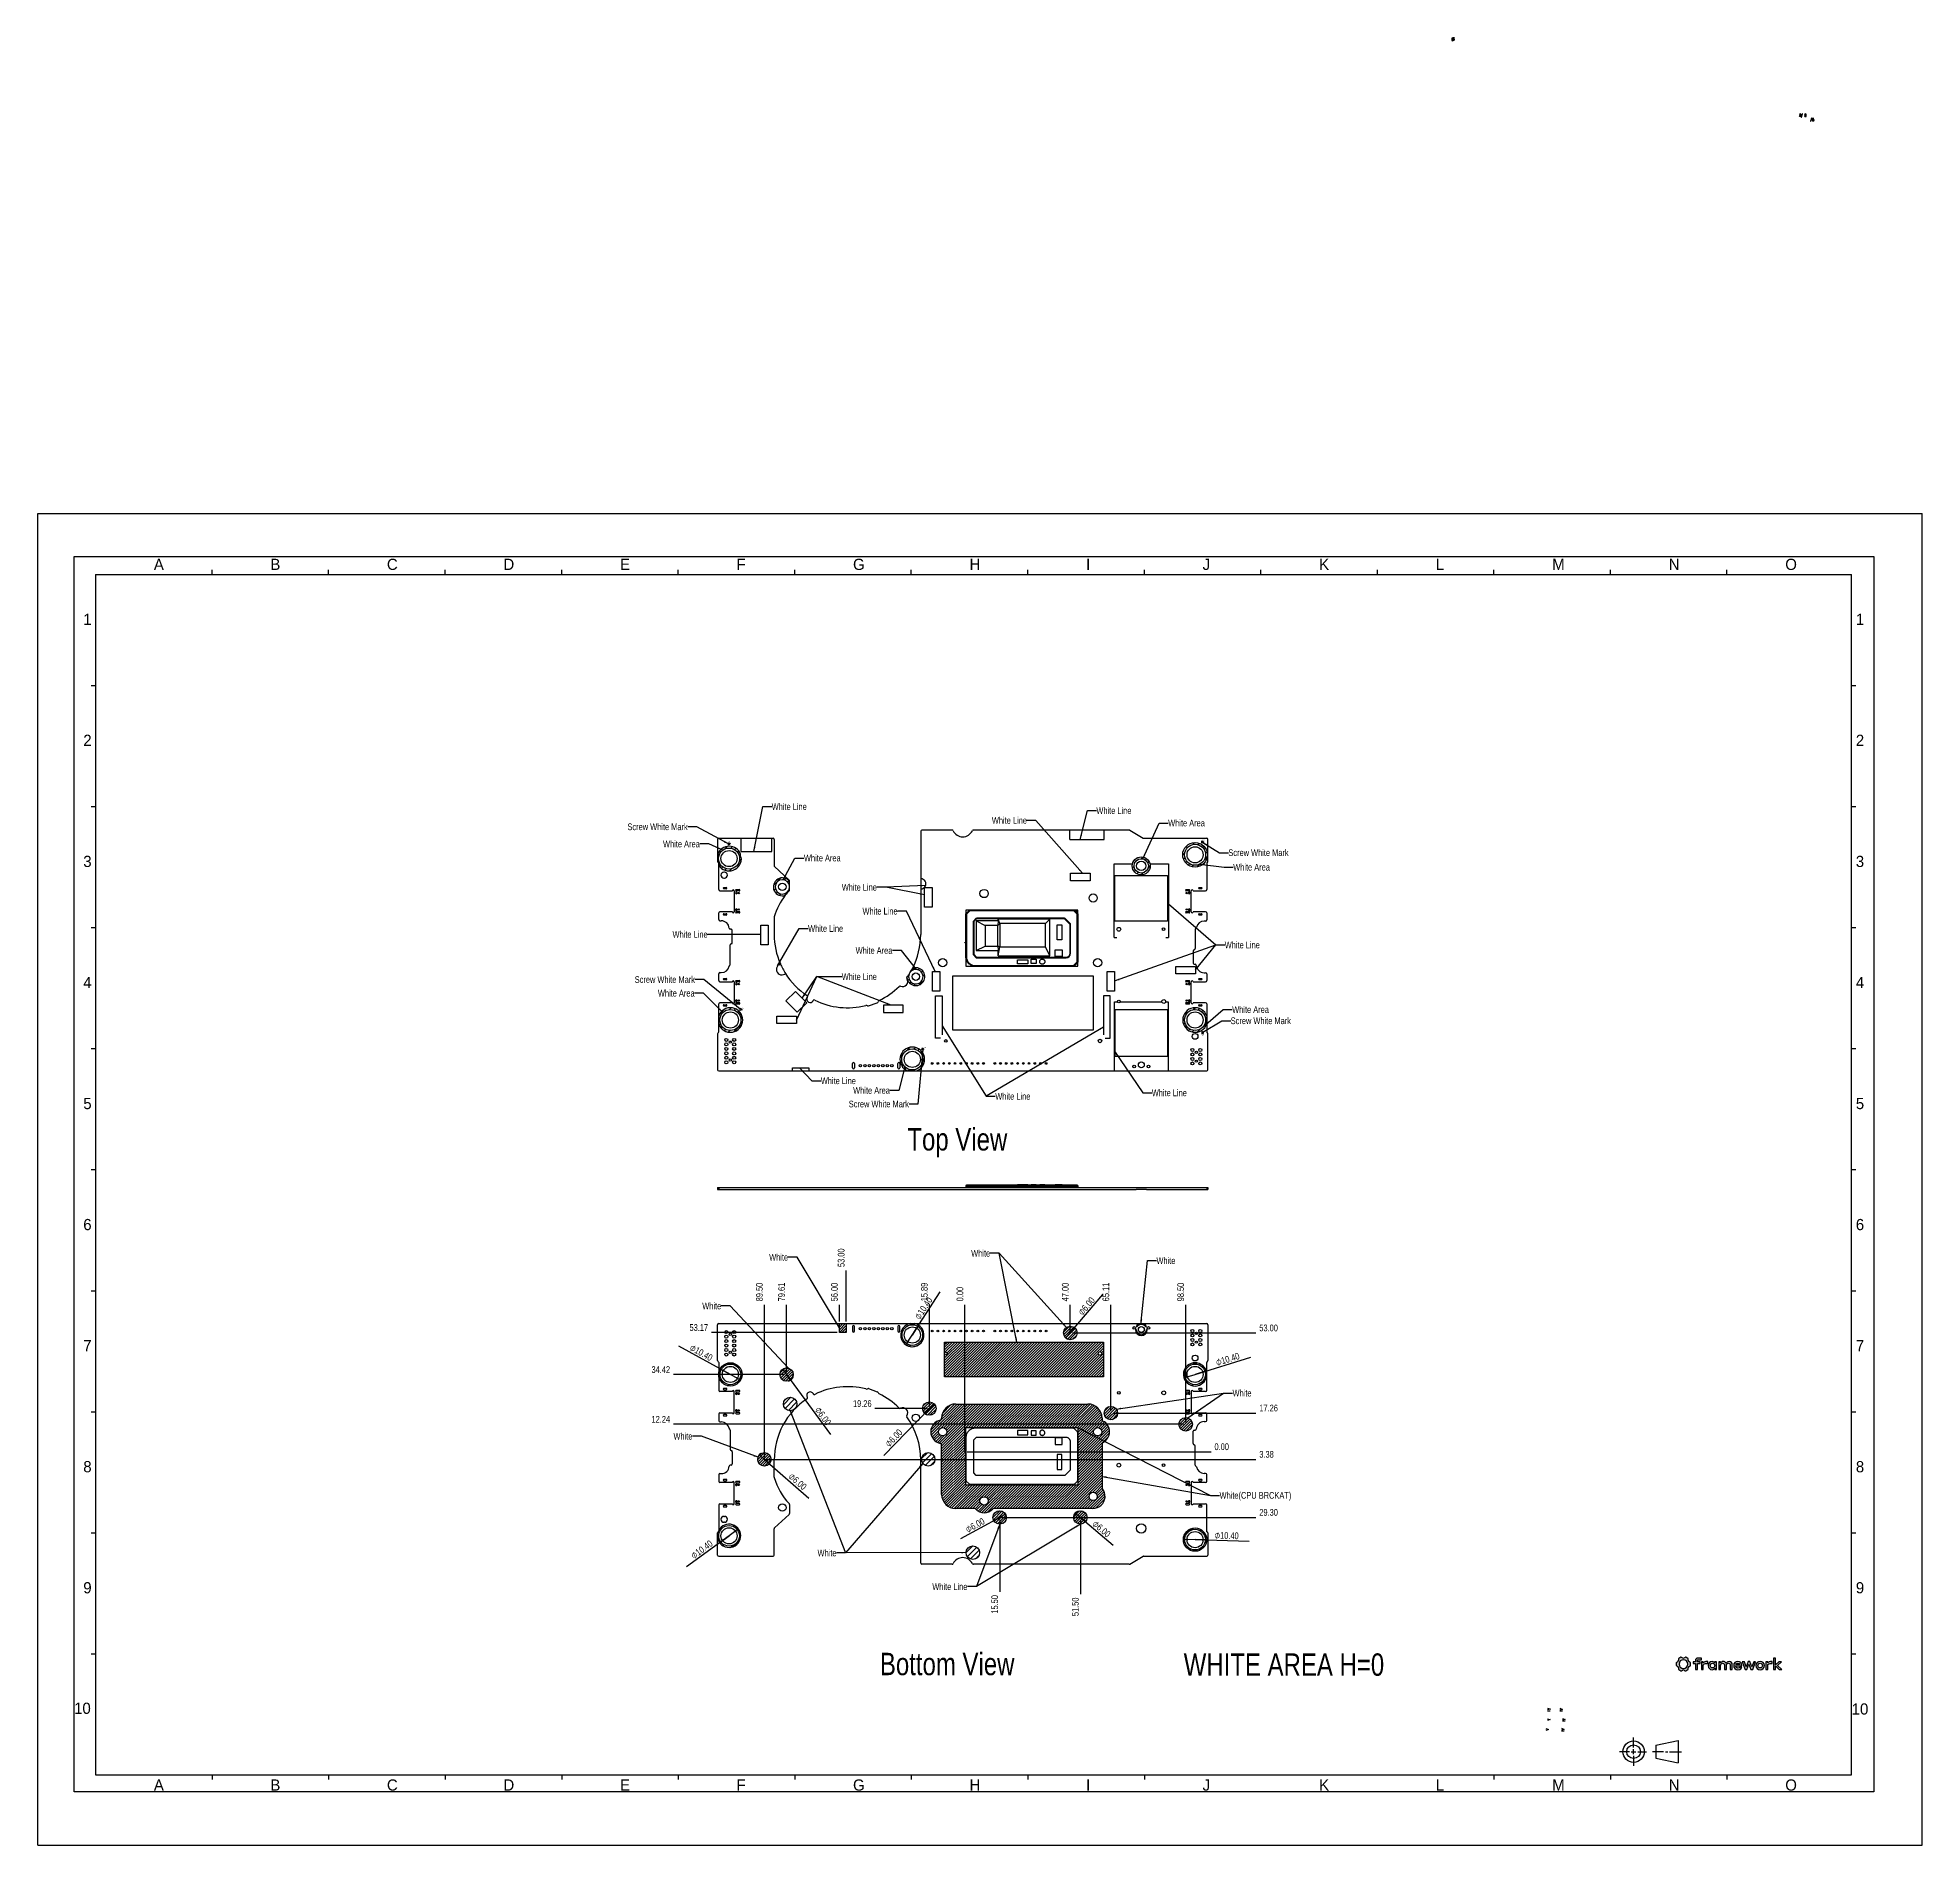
# Model space of a CAD drawing. Header units: millimetres. Extents: x 0 to 841, y 0 to 806.
import ezdxf

# ---------------------------------------------------------------- set-up
doc = ezdxf.new("R2010")
doc.units = ezdxf.units.MM
doc.header["$LTSCALE"] = 46.255
doc.layers.get('0').update_dxf_attribs({"linetype": 'CONTINUOUS'})
for name, color, linetype in [('14', 7, 'CONTINUOUS'), ('16', 7, 'CONTINUOUS'), ('18', 7, 'CONTINUOUS'), ('20', 7, 'CONTINUOUS'), ('22', 7, 'CONTINUOUS'), ('34', 7, 'CONTINUOUS'), ('ASSEM_MEM', 7, 'CONTINUOUS'), ('DETAIL', 7, 'CONTINUOUS'), ('INTFCLR_249217', 7, 'CONTINUOUS'), ('INTFCLR_285566', 7, 'CONTINUOUS'), ('INTFCLR_292393', 7, 'CONTINUOUS'), ('INTFCLR_304526', 7, 'CONTINUOUS'), ('INTFCLR_95710', 7, 'CONTINUOUS'), ('INTFCLR_95991', 7, 'CONTINUOUS')]:
    doc.layers.add(name, color=color, linetype=linetype)
doc.styles.get("Standard").update_dxf_attribs({"font": 'txt', "width": 0.8})
doc.styles.add('TEXTSTYLE_2', font='txt')
doc.styles.add('TEXTSTYLE_3', font='symbol_asme.ttf')
doc.styles.add('TEXTSTYLE_9', font='txt', dxfattribs={"width": 0.8})
doc.dimstyles.new('DIMSTYLE_1', dxfattribs={"dimtxt": 3, "dimasz": 2.1, "dimexe": 2, "dimexo": 1, "dimtad": 1, "dimzin": 0, "dimdsep": 46, "dimtxsty": 'STANDARD', "dimblk": '_FILLED', "dimblk1": '_FILLED', "dimblk2": '_FILLED', "dimcen": 0.09, "dimazin": 0, "dimtp": 0.01, "dimtm": 0.01, "dimtfac": 1, "dimtmove": 0, "dimatfit": 2, "dimldrblk": '_FILLED', "dimfxl": 1, "dimtolj": 1, "dimtzin": 0, "dimarcsym": 0})
doc.dimstyles.new('DIMSTYLE_2', dxfattribs={"dimtxt": 3, "dimasz": 2.1, "dimexe": 2, "dimexo": 1, "dimgap": 0.75, "dimtad": 0, "dimtih": 1, "dimtoh": 1, "dimzin": 0, "dimdsep": 46, "dimtxsty": 'STANDARD', "dimblk": '_FILLED', "dimblk1": '_FILLED', "dimblk2": '_FILLED', "dimcen": 0.09, "dimazin": 0, "dimtp": 0.01, "dimtm": 0.01, "dimtfac": 1, "dimtofl": 0, "dimtmove": 0, "dimatfit": 3, "dimldrblk": '_FILLED', "dimfxl": 1, "dimtolj": 1, "dimtzin": 0, "dimarcsym": 0})
doc.dimstyles.get("Standard").update_dxf_attribs({"dimtxt": 3, "dimasz": 2.1, "dimexe": 2, "dimexo": 1, "dimtad": 1, "dimzin": 0, "dimdsep": 46, "dimtxsty": 'STANDARD', "dimblk": '_FILLED', "dimblk1": '_FILLED', "dimblk2": '_FILLED', "dimcen": 0.09, "dimazin": 0, "dimtol": 1, "dimtp": 0.01, "dimtm": 0.01, "dimtfac": 1, "dimtofl": 0, "dimtmove": 0, "dimatfit": 3, "dimldrblk": '_FILLED', "dimfxl": 1, "dimtolj": 1, "dimtzin": 0, "dimarcsym": 0})

msp = doc.modelspace()

# ---------------------------------------------------------------- texts
at = {"color": 2, "linetype": 'CONTINUOUS', "char_height": 5, "attachment_point": 1, "line_spacing_factor": 0.9, "style": 'TEXTSTYLE_2'}
for s, insert, width in [('A', (51.842, 573.885), 5), ('B', (103.842, 573.885), 5), ('C', (155.842, 573.885), 5), ('D', (207.842, 573.885), 5), ('E', (259.842, 573.885), 5), ('F', (311.842, 573.885), 5), ('G', (363.842, 573.885), 5), ('H', (415.842, 573.885), 5), ('I', (467.842, 573.885), 5), ('J', (519.842, 573.885), 5), ('K', (571.842, 573.885), 5), ('L', (623.842, 573.885), 5), ('M', (675.842, 573.885), 5), ('N', (727.842, 573.885), 5), ('O', (779.842, 573.885), 5), ('1', (20.342, 549.385), 5), ('1', (811.342, 549.385), 5), ('2', (20.342, 495.385), 5), ('2', (811.342, 495.385), 5), ('3', (20.342, 441.385), 5), ('3', (811.342, 441.385), 5), ('4', (20.342, 387.385), 5), ('4', (811.342, 387.385), 5), ('5', (20.342, 333.385), 5), ('5', (811.342, 333.385), 5), ('6', (20.342, 279.385), 5), ('6', (811.342, 279.385), 5), ('7', (20.342, 225.385), 5), ('7', (811.342, 225.385), 5), ('8', (20.342, 171.385), 5), ('8', (811.342, 171.385), 5), ('9', (20.342, 117.385), 5), ('9', (811.342, 117.385), 5), ('10', (16.248, 63.615), 10), ('10', (809.484, 63.302), 10), ('A', (51.842, 29.385), 5), ('B', (103.842, 29.385), 5), ('C', (155.842, 29.385), 5), ('D', (207.842, 29.385), 5), ('E', (259.842, 29.385), 5), ('F', (311.842, 29.385), 5), ('G', (363.842, 29.385), 5), ('H', (415.842, 29.385), 5), ('I', (467.842, 29.385), 5), ('J', (519.842, 29.385), 5), ('K', (571.842, 29.385), 5), ('L', (623.842, 29.385), 5), ('M', (675.842, 29.385), 5), ('N', (727.842, 29.385), 5), ('O', (779.842, 29.385), 5)]:
    msp.add_mtext(s, dxfattribs=dict(at, insert=insert, width=width))
at = {"layer": 'DETAIL', "color": 2, "linetype": 'CONTINUOUS', "line_spacing_factor": 0.9}
for s, insert, char_height, width, attachment_point in [('White Line', (327.541, 464.818), 3, 24, 1), ('White Line', (472.423, 463.035), 3, 24, 1), ('Screw White Mark', (290.07, 455.82), 3, 38.4, 3), ('White Line', (441.447, 458.678), 3, 24, 3), ('White Area', (504.468, 457.495), 3, 24, 1), ('White Area', (295.449, 448.167), 3, 24, 3), ('White Area', (341.936, 441.888), 3, 24, 1), ('Screw White Mark', (531.341, 444.277), 3, 38.4, 1), ('White Area', (533.491, 437.796), 3, 24, 1), ('White Line', (383.724, 418.174), 3, 24, 3), ('White Line', (298.945, 407.832), 3, 24, 3), ('White Area', (381.396, 400.658), 3, 24, 3), ('White Line', (529.704, 403.109), 3, 24, 1), ('Screw White Mark', (293.301, 387.69), 3, 38.4, 3), ('White Area', (293.157, 381.595), 3, 24, 3), ('White Area', (533.037, 374.276), 3, 24, 1), ('Screw White Mark', (532.38, 369.295), 3, 38.4, 1), ('White Line', (349.459, 342.525), 3, 24, 1), ('White Area', (380.292, 338.232), 3, 24, 3), ('White Line', (497.16, 337.159), 3, 24, 1), ('Screw White Mark', (388.829, 332.161), 3, 38.4, 3), ('White Line', (427.317, 335.596), 3, 24, 1), ('Top View', (388.084, 319.922), 10, 64, 1), ('White', (334.879, 263.809), 3, 12, 3), ('White', (425.033, 265.571), 3, 12, 3), ('White', (305.031, 242.077), 3, 12, 3), ('White', (533.194, 203.207), 3, 12, 1), ('White', (292.183, 183.969), 3, 12, 3), ('White(CPU BRCKAT)', (527.396, 157.589), 3, 40.8, 1), ('White Line', (414.869, 116.881), 3, 24, 3), ('Bottom View', (375.828, 85.882), 10, 88, 1), ('WHITE AREA H=0', (511.399, 85.604), 10, 112, 1)]:
    msp.add_mtext(s, dxfattribs=dict(at, insert=insert, char_height=char_height, width=width, attachment_point=attachment_point))
at = {"layer": 'DETAIL', "color": 2, "linetype": 'CONTINUOUS', "char_height": 0.5, "attachment_point": 1, "line_spacing_factor": 0.9, "style": 'TEXTSTYLE_9'}
for s, insert, width in [('1/5', (308.063, 447.745), 1.3), ('5/5', (519.874, 448.559), 1.6), ('2/5', (314.273, 373.672), 1.6), ('4/5', (519.593, 361.756), 1.65), ('3/5', (395.567, 356.088), 1.6)]:
    msp.add_mtext(s, dxfattribs=dict(at, insert=insert, width=width))
at = {"layer": 'DETAIL', "color": 7, "linetype": 'CONTINUOUS', "true_color": 0xe62e2e, "char_height": 3, "line_spacing_factor": 0.9}
for s, insert, width, attachment_point in [('White Line', (374.479, 428.834), 24, 3), ('White Line', (343.783, 410.45), 24, 1), ('White Line', (358.802, 388.974), 24, 1), ('White', (499.234, 262.292), 12, 1), ('White', (356.474, 131.913), 12, 3)]:
    msp.add_mtext(s, dxfattribs=dict(at, insert=insert, width=width, attachment_point=attachment_point))

# ---------------------------------------------------------------- blocks, each defined once
blk = doc.blocks.new('SYM301_BL0', base_point=(680.55, 51.63))
at = {"color": 2, "linetype": 'CONTINUOUS'}
for p, q in [((679.93, 52.2), (681.17, 51.73)), ((681.15, 51.73), (679.93, 51.42)), ((679.93, 51.05), (681.12, 51.05))]:
    blk.add_line(p, q, dxfattribs=at)
blk = doc.blocks.new('SYM301_BL1', base_point=(681.04, 56.01))
at = {"color": 2, "linetype": 'CONTINUOUS'}
for p, q in [((680.42, 56.59), (681.66, 56.12)), ((681.63, 56.12), (680.42, 55.81)), ((680.42, 55.44), (681.61, 55.44))]:
    blk.add_line(p, q, dxfattribs=at)
blk = doc.blocks.new('SYM301_BL2', base_point=(679.89, 60.52))
at = {"color": 2, "linetype": 'CONTINUOUS'}
for p, q in [((679.27, 61.1), (680.51, 60.63)), ((680.49, 60.63), (679.27, 60.32)), ((679.27, 59.95), (680.46, 59.95))]:
    blk.add_line(p, q, dxfattribs=at)
blk = doc.blocks.new('SYM301_BL3', base_point=(674.39, 60.6))
at = {"color": 2, "linetype": 'CONTINUOUS'}
for p, q in [((673.77, 61.17), (675.01, 60.71)), ((674.99, 60.71), (673.77, 60.4)), ((673.77, 60.03), (674.96, 60.03))]:
    blk.add_line(p, q, dxfattribs=at)
blk = doc.blocks.new('SYM001_BL4', base_point=(674.36, 56.08))
at = {"color": 2, "linetype": 'CONTINUOUS'}
for p, q in [((674.98, 56.16), (673.74, 55.69)), ((673.76, 56.47), (674.98, 56.16))]:
    blk.add_line(p, q, dxfattribs=at)
blk = doc.blocks.new('SYM001_BL5', base_point=(673.63, 51.64))
at = {"color": 2, "linetype": 'CONTINUOUS'}
for p, q in [((674.25, 51.71), (673.01, 51.25)), ((673.03, 52.03), (674.25, 51.71))]:
    blk.add_line(p, q, dxfattribs=at)
blk = doc.blocks.new('_FILLED')
at = {"color": 0, "linetype": 'BYBLOCK'}
blk.add_solid([(0, 0), (-1, 0.17), (-1, -0.17)], dxfattribs=at)
blk = doc.blocks.new('*D0')
at = {"color": 2, "linetype": 'CONTINUOUS'}
for p, q in [((332.41, 212.39), (334.18, 209.96)), ((335.95, 207.54), (334.18, 209.96)), ((334.18, 209.96), (353.74, 183.18))]:
    blk.add_line(p, q, dxfattribs=at)
at = {"color": 2, "linetype": 'CONTINUOUS', "xscale": 2.1, "yscale": 2.1, "zscale": 2.1}
for p, rotation in [((332.41, 212.39), 126.1429015988), ((335.95, 207.54), 306.1429015988)]:
    blk.add_blockref('_FILLED', p, dxfattribs=dict(at, rotation=rotation))
at = {"color": 2, "linetype": 'CONTINUOUS', "insert": (349.02, 196), "char_height": 3, "width": 19.7077, "attachment_point": 1, "rotation": 306.1429, "line_spacing_factor": 0.9, "style": 'TEXTSTYLE_3'}
blk.add_mtext('⌀\\ftxt;{\\W0.8;6.00}', dxfattribs=at)
blk = doc.blocks.new('*D1')
at = {"color": 2, "linetype": 'CONTINUOUS'}
for p, q in [((322.03, 174.13), (324.29, 172.16)), ((326.56, 170.2), (324.29, 172.16)), ((324.29, 172.16), (344.17, 154.91))]:
    blk.add_line(p, q, dxfattribs=at)
at = {"color": 2, "linetype": 'CONTINUOUS', "xscale": 2.1, "yscale": 2.1, "zscale": 2.1}
for p, rotation in [((322.03, 174.13), 139.0481527653), ((326.56, 170.2), 319.0481527653)]:
    blk.add_blockref('_FILLED', p, dxfattribs=dict(at, rotation=rotation))
at = {"color": 2, "linetype": 'CONTINUOUS', "insert": (336.71, 166.36), "char_height": 3, "width": 19.7077, "attachment_point": 1, "rotation": 319.04815, "line_spacing_factor": 0.9, "style": 'TEXTSTYLE_3'}
blk.add_mtext('⌀\\ftxt;{\\W0.8;6.00}', dxfattribs=at)
blk = doc.blocks.new('*D2')
at = {"color": 2, "linetype": 'CONTINUOUS'}
for p, q in [((429.29, 146.24), (411.77, 136.63)), ((426.66, 144.8), (429.29, 146.24)), ((431.92, 147.69), (429.29, 146.24))]:
    blk.add_line(p, q, dxfattribs=at)
at = {"color": 2, "linetype": 'CONTINUOUS', "xscale": 2.1, "yscale": 2.1, "zscale": 2.1}
for p, rotation in [((426.66, 144.8), 208.762408929), ((431.92, 147.69), 28.762408929)]:
    blk.add_blockref('_FILLED', p, dxfattribs=dict(at, rotation=rotation))
at = {"color": 2, "linetype": 'CONTINUOUS', "insert": (421.49, 146.24), "char_height": 3, "width": 19.7077, "attachment_point": 3, "rotation": 28.76241, "line_spacing_factor": 0.9, "style": 'TEXTSTYLE_3'}
blk.add_mtext('⌀\\ftxt;{\\W0.8;6.00}', dxfattribs=at)
blk = doc.blocks.new('*D3')
at = {"color": 2, "linetype": 'CONTINUOUS'}
for p, q in [((463.01, 148.19), (465.29, 146.24)), ((467.58, 144.3), (465.29, 146.24)), ((465.29, 146.24), (479.86, 133.83))]:
    blk.add_line(p, q, dxfattribs=at)
at = {"color": 2, "linetype": 'CONTINUOUS', "xscale": 2.1, "yscale": 2.1, "zscale": 2.1}
for p, rotation in [((463.01, 148.19), 139.5636195499), ((467.58, 144.3), 319.5636195499)]:
    blk.add_blockref('_FILLED', p, dxfattribs=dict(at, rotation=rotation))
at = {"color": 2, "linetype": 'CONTINUOUS', "insert": (472.29, 145.21), "char_height": 3, "width": 19.7077, "attachment_point": 1, "rotation": 319.56362, "line_spacing_factor": 0.9, "style": 'TEXTSTYLE_3'}
blk.add_mtext('⌀\\ftxt;{\\W0.8;6.00}', dxfattribs=at)
blk = doc.blocks.new('*D4')
at = {"color": 2, "linetype": 'CONTINUOUS'}
for p, q in [((460.79, 228.54), (475.32, 245.65)), ((458.85, 226.26), (460.79, 228.54)), ((462.74, 230.83), (460.79, 228.54))]:
    blk.add_line(p, q, dxfattribs=at)
at = {"color": 2, "linetype": 'CONTINUOUS', "xscale": 2.1, "yscale": 2.1, "zscale": 2.1}
for p, rotation in [((458.85, 226.26), 229.666589484), ((462.74, 230.83), 49.666589484)]:
    blk.add_blockref('_FILLED', p, dxfattribs=dict(at, rotation=rotation))
at = {"color": 2, "linetype": 'CONTINUOUS', "insert": (463.96, 238.06), "char_height": 3, "width": 19.7077, "attachment_point": 1, "rotation": 49.66659, "line_spacing_factor": 0.9, "style": 'TEXTSTYLE_3'}
blk.add_mtext('⌀\\ftxt;{\\W0.8;6.00}', dxfattribs=at)
blk = doc.blocks.new('*D5')
at = {"color": 2, "linetype": 'CONTINUOUS'}
blk.add_line((460.79, 229.54), (460.79, 241.14), dxfattribs=at)
at = {"color": 2, "linetype": 'CONTINUOUS', "insert": (457.04, 242.64), "char_height": 3, "width": 12, "attachment_point": 1, "rotation": 90, "line_spacing_factor": 0.9}
blk.add_mtext('47.00', dxfattribs=at)
blk = doc.blocks.new('*D6')
at = {"color": 2, "linetype": 'CONTINUOUS'}
blk.add_line((413.79, 176.54), (413.79, 241.14), dxfattribs=at)
at = {"color": 2, "linetype": 'CONTINUOUS', "insert": (410.04, 242.64), "char_height": 3, "width": 9.6, "attachment_point": 1, "rotation": 90, "line_spacing_factor": 0.9}
blk.add_mtext('0.00', dxfattribs=at)
blk = doc.blocks.new('*D7')
at = {"color": 2, "linetype": 'CONTINUOUS'}
blk.add_line((334.18, 210.96), (334.18, 241.14), dxfattribs=at)
at = {"color": 2, "linetype": 'CONTINUOUS', "insert": (330.43, 242.64), "char_height": 3, "width": 12, "attachment_point": 1, "rotation": 90, "line_spacing_factor": 0.9}
blk.add_mtext('79.61', dxfattribs=at)
blk = doc.blocks.new('*D8')
at = {"color": 2, "linetype": 'CONTINUOUS'}
blk.add_line((324.29, 173.16), (324.29, 241.14), dxfattribs=at)
at = {"color": 2, "linetype": 'CONTINUOUS', "insert": (320.54, 242.64), "char_height": 3, "width": 12, "attachment_point": 1, "rotation": 90, "line_spacing_factor": 0.9}
blk.add_mtext('89.50', dxfattribs=at)
blk = doc.blocks.new('*D9')
at = {"color": 2, "linetype": 'CONTINUOUS'}
blk.add_line((429.29, 145.24), (429.29, 113.11), dxfattribs=at)
at = {"color": 2, "linetype": 'CONTINUOUS', "insert": (425.54, 111.61), "char_height": 3, "width": 12, "attachment_point": 3, "rotation": 90, "line_spacing_factor": 0.9}
blk.add_mtext('15.50', dxfattribs=at)
blk = doc.blocks.new('*D10')
at = {"color": 2, "linetype": 'CONTINUOUS'}
blk.add_line((465.29, 145.24), (465.29, 112.02), dxfattribs=at)
at = {"color": 2, "linetype": 'CONTINUOUS', "insert": (461.54, 110.52), "char_height": 3, "width": 12, "attachment_point": 3, "rotation": 90, "line_spacing_factor": 0.9}
blk.add_mtext('51.50', dxfattribs=at)
blk = doc.blocks.new('*D11')
at = {"color": 2, "linetype": 'CONTINUOUS'}
blk.add_line((478.9, 193.8), (478.9, 241.14), dxfattribs=at)
at = {"color": 2, "linetype": 'CONTINUOUS', "insert": (475.15, 242.64), "char_height": 3, "width": 12, "attachment_point": 1, "rotation": 90, "line_spacing_factor": 0.9}
blk.add_mtext('65.11', dxfattribs=at)
blk = doc.blocks.new('*D12')
at = {"color": 2, "linetype": 'CONTINUOUS'}
blk.add_line((512.29, 188.78), (512.29, 241.14), dxfattribs=at)
at = {"color": 2, "linetype": 'CONTINUOUS', "insert": (508.54, 242.64), "char_height": 3, "width": 12, "attachment_point": 1, "rotation": 90, "line_spacing_factor": 0.9}
blk.add_mtext('98.50', dxfattribs=at)
blk = doc.blocks.new('*D13')
at = {"color": 2, "linetype": 'CONTINUOUS'}
blk.add_line((511.29, 187.78), (283.71, 187.78), dxfattribs=at)
at = {"color": 2, "linetype": 'CONTINUOUS', "insert": (282.21, 191.53), "char_height": 3, "width": 12, "attachment_point": 3, "line_spacing_factor": 0.9}
blk.add_mtext('12.24', dxfattribs=at)
blk = doc.blocks.new('*D14')
at = {"color": 2, "linetype": 'CONTINUOUS'}
blk.add_line((414.79, 175.54), (523.63, 175.54), dxfattribs=at)
at = {"color": 2, "linetype": 'CONTINUOUS', "insert": (525.13, 179.29), "char_height": 3, "width": 9.6, "attachment_point": 1, "line_spacing_factor": 0.9}
blk.add_mtext('0.00', dxfattribs=at)
blk = doc.blocks.new('*D15')
at = {"color": 2, "linetype": 'CONTINUOUS'}
blk.add_line((479.9, 192.8), (543.64, 192.8), dxfattribs=at)
at = {"color": 2, "linetype": 'CONTINUOUS', "insert": (545.14, 196.55), "char_height": 3, "width": 12, "attachment_point": 1, "line_spacing_factor": 0.9}
blk.add_mtext('17.26', dxfattribs=at)
blk = doc.blocks.new('*D16')
at = {"color": 2, "linetype": 'CONTINUOUS'}
blk.add_line((430.29, 146.24), (543.64, 146.24), dxfattribs=at)
at = {"color": 2, "linetype": 'CONTINUOUS', "insert": (545.14, 149.99), "char_height": 3, "width": 12, "attachment_point": 1, "line_spacing_factor": 0.9}
blk.add_mtext('29.30', dxfattribs=at)
blk = doc.blocks.new('*D17')
at = {"color": 2, "linetype": 'CONTINUOUS'}
blk.add_line((461.79, 228.54), (543.64, 228.54), dxfattribs=at)
at = {"color": 2, "linetype": 'CONTINUOUS', "insert": (545.14, 232.29), "char_height": 3, "width": 12, "attachment_point": 1, "line_spacing_factor": 0.9}
blk.add_mtext('53.00', dxfattribs=at)
blk = doc.blocks.new('*D18')
at = {"color": 2, "linetype": 'CONTINUOUS'}
blk.add_line((333.18, 209.96), (283.71, 209.96), dxfattribs=at)
at = {"color": 2, "linetype": 'CONTINUOUS', "insert": (282.21, 213.71), "char_height": 3, "width": 12, "attachment_point": 3, "line_spacing_factor": 0.9}
blk.add_mtext('34.42', dxfattribs=at)
blk = doc.blocks.new('*D19')
at = {"color": 2, "linetype": 'CONTINUOUS'}
blk.add_line((325.29, 172.16), (543.64, 172.16), dxfattribs=at)
at = {"color": 2, "linetype": 'CONTINUOUS', "insert": (545.14, 175.91), "char_height": 3, "width": 9.6, "attachment_point": 1, "line_spacing_factor": 0.9}
blk.add_mtext('3.38', dxfattribs=at)
blk = doc.blocks.new('*D20')
at = {"color": 2, "linetype": 'CONTINUOUS'}
blk.add_line((360.79, 233.71), (360.79, 256.44), dxfattribs=at)
at = {"color": 2, "linetype": 'CONTINUOUS', "insert": (357.04, 257.94), "char_height": 3, "width": 12, "attachment_point": 1, "rotation": 90, "line_spacing_factor": 0.9}
blk.add_mtext('53.00', dxfattribs=at)
blk = doc.blocks.new('*D21')
at = {"color": 2, "linetype": 'CONTINUOUS'}
blk.add_line((357.79, 233.71), (357.79, 241.14), dxfattribs=at)
at = {"color": 2, "linetype": 'CONTINUOUS', "insert": (354.04, 242.64), "char_height": 3, "width": 12, "attachment_point": 1, "rotation": 90, "line_spacing_factor": 0.9}
blk.add_mtext('56.00', dxfattribs=at)
blk = doc.blocks.new('*D22')
at = {"color": 2, "linetype": 'CONTINUOUS'}
blk.add_line((356.79, 228.71), (300.67, 228.71), dxfattribs=at)
at = {"color": 2, "linetype": 'CONTINUOUS', "insert": (299.17, 232.46), "char_height": 3, "width": 12, "attachment_point": 3, "line_spacing_factor": 0.9}
blk.add_mtext('53.17', dxfattribs=at)
blk = doc.blocks.new('*D23')
at = {"color": 2, "linetype": 'CONTINUOUS'}
for p, q in [((308.51, 138.04), (289.46, 124.17)), ((304.31, 134.98), (308.51, 138.04)), ((312.72, 141.1), (308.51, 138.04))]:
    blk.add_line(p, q, dxfattribs=at)
at = {"color": 2, "linetype": 'CONTINUOUS', "xscale": 2.1, "yscale": 2.1, "zscale": 2.1}
for p, rotation in [((304.31, 134.98), 216.0448463668), ((312.72, 141.1), 36.0448463668)]:
    blk.add_blockref('_FILLED', p, dxfattribs=dict(at, rotation=rotation))
at = {"color": 2, "linetype": 'CONTINUOUS', "insert": (299.81, 136.35), "char_height": 3, "width": 23.3077, "attachment_point": 3, "rotation": 36.04485, "line_spacing_factor": 0.9, "style": 'TEXTSTYLE_3'}
blk.add_mtext('⌀\\ftxt;{\\W0.8;10.40}', dxfattribs=at)
blk = doc.blocks.new('*D24')
at = {"color": 2, "linetype": 'CONTINUOUS'}
for p, q in [((309.11, 210.04), (286.13, 222.7)), ((304.56, 212.55), (309.11, 210.04)), ((313.67, 207.54), (309.11, 210.04))]:
    blk.add_line(p, q, dxfattribs=at)
at = {"color": 2, "linetype": 'CONTINUOUS', "xscale": 2.1, "yscale": 2.1, "zscale": 2.1}
for p, rotation in [((304.56, 212.55), 151.1662427318), ((313.67, 207.54), 331.1662427318)]:
    blk.add_blockref('_FILLED', p, dxfattribs=dict(at, rotation=rotation))
at = {"color": 2, "linetype": 'CONTINUOUS', "insert": (301.55, 218.49), "char_height": 3, "width": 23.3077, "attachment_point": 3, "rotation": 331.16624, "line_spacing_factor": 0.9, "style": 'TEXTSTYLE_3'}
blk.add_mtext('⌀\\ftxt;{\\W0.8;10.40}', dxfattribs=at)
blk = doc.blocks.new('*D25')
at = {"color": 2, "linetype": 'CONTINUOUS'}
for p, q in [((390.29, 227.61), (402.71, 246.82)), ((387.47, 223.25), (390.29, 227.61)), ((393.12, 231.98), (390.29, 227.61))]:
    blk.add_line(p, q, dxfattribs=at)
at = {"color": 2, "linetype": 'CONTINUOUS', "xscale": 2.1, "yscale": 2.1, "zscale": 2.1}
for p, rotation in [((393.12, 231.98), 57.1366395749), ((387.47, 223.25), 237.1366395749)]:
    blk.add_blockref('_FILLED', p, dxfattribs=dict(at, rotation=rotation))
at = {"color": 2, "linetype": 'CONTINUOUS', "insert": (391.12, 235.81), "char_height": 3, "width": 23.3077, "attachment_point": 1, "rotation": 57.13664, "line_spacing_factor": 0.9, "style": 'TEXTSTYLE_3'}
blk.add_mtext('⌀\\ftxt;{\\W0.8;10.40}', dxfattribs=at)
blk = doc.blocks.new('*D26')
at = {"color": 2, "linetype": 'CONTINUOUS'}
for p, q in [((516.47, 210.04), (541.37, 217.67)), ((521.45, 211.57), (516.47, 210.04)), ((511.5, 208.52), (516.47, 210.04))]:
    blk.add_line(p, q, dxfattribs=at)
at = {"color": 2, "linetype": 'CONTINUOUS', "xscale": 2.1, "yscale": 2.1, "zscale": 2.1}
for p, rotation in [((521.45, 211.57), 17.0275094413), ((511.5, 208.52), 197.0275094413)]:
    blk.add_blockref('_FILLED', p, dxfattribs=dict(at, rotation=rotation))
at = {"color": 2, "linetype": 'CONTINUOUS', "insert": (525.41, 216.7), "char_height": 3, "width": 23.3077, "attachment_point": 1, "rotation": 17.02751, "line_spacing_factor": 0.9, "style": 'TEXTSTYLE_3'}
blk.add_mtext('⌀\\ftxt;{\\W0.8;10.40}', dxfattribs=at)
blk = doc.blocks.new('*D27')
at = {"color": 2, "linetype": 'CONTINUOUS'}
for p, q in [((511.28, 136.5), (516.47, 136.34)), ((521.67, 136.19), (516.47, 136.34)), ((516.47, 136.34), (540.61, 135.64))]:
    blk.add_line(p, q, dxfattribs=at)
at = {"color": 2, "linetype": 'CONTINUOUS', "xscale": 2.1, "yscale": 2.1, "zscale": 2.1}
for p, rotation in [((511.28, 136.5), 178.3210279299), ((521.67, 136.19), 358.3210279299)]:
    blk.add_blockref('_FILLED', p, dxfattribs=dict(at, rotation=rotation))
at = {"color": 2, "linetype": 'CONTINUOUS', "insert": (525.18, 139.84), "char_height": 3, "width": 23.3077, "attachment_point": 1, "rotation": 358.32103, "line_spacing_factor": 0.9, "style": 'TEXTSTYLE_3'}
blk.add_mtext('⌀\\ftxt;{\\W0.8;10.40}', dxfattribs=at)
blk = doc.blocks.new('*D28')
at = {"color": 2, "linetype": 'CONTINUOUS'}
for p, q in [((397.9, 194.8), (377.58, 173.92)), ((395.81, 192.65), (397.9, 194.8)), ((400, 196.95), (397.9, 194.8))]:
    blk.add_line(p, q, dxfattribs=at)
at = {"color": 2, "linetype": 'CONTINUOUS', "xscale": 2.1, "yscale": 2.1, "zscale": 2.1}
for p, rotation in [((395.81, 192.65), 225.7839376204), ((400, 196.95), 45.7839376204)]:
    blk.add_blockref('_FILLED', p, dxfattribs=dict(at, rotation=rotation))
at = {"color": 2, "linetype": 'CONTINUOUS', "insert": (384.05, 185.95), "char_height": 3, "width": 19.7077, "attachment_point": 3, "rotation": 45.78394, "line_spacing_factor": 0.9, "style": 'TEXTSTYLE_3'}
blk.add_mtext('⌀\\ftxt;{\\W0.8;6.00}', dxfattribs=at)
blk = doc.blocks.new('*D29')
at = {"color": 2, "linetype": 'CONTINUOUS'}
blk.add_line((397.9, 195.8), (397.9, 241.14), dxfattribs=at)
at = {"color": 2, "linetype": 'CONTINUOUS', "insert": (394.15, 242.64), "char_height": 3, "width": 12, "attachment_point": 1, "rotation": 90, "line_spacing_factor": 0.9}
blk.add_mtext('15.89', dxfattribs=at)
blk = doc.blocks.new('*D30')
at = {"color": 2, "linetype": 'CONTINUOUS'}
blk.add_line((396.9, 194.8), (373.61, 194.8), dxfattribs=at)
at = {"color": 2, "linetype": 'CONTINUOUS', "insert": (372.11, 198.55), "char_height": 3, "width": 12, "attachment_point": 3, "line_spacing_factor": 0.9}
blk.add_mtext('19.26', dxfattribs=at)

# ---------------------------------------------------------------- dimensions: what is measured, and where the dimension line sits
at = {"color": 2, "linetype": 'CONTINUOUS'}
for feature_location, offset, dtype, origin, picture, middle in [((360.794, 233.713), (0, 22.722), 1, (413.794, 228.713), '*D20', (358.544, 263.936)), ((324.294, 173.163), (0, 67.98), 1, (413.794, 172.163), '*D8', (322.044, 248.568)), ((334.184, 210.963), (0, 30.18), 1, (413.794, 209.963), '*D7', (331.934, 248.343)), ((357.794, 233.713), (0, 7.43), 1, (413.794, 232.713), '*D21', (355.544, 248.643)), ((397.904, 195.803), (0, 45.34), 1, (413.794, 194.803), '*D29', (395.654, 248.943)), ((460.794, 229.543), (0, 11.6), 1, (413.794, 175.543), '*D5', (458.544, 248.643)), ((478.904, 193.803), (0, 47.34), 1, (413.794, 192.803), '*D11', (476.654, 248.343)), ((512.294, 188.783), (0, 52.36), 1, (413.794, 187.783), '*D12', (510.044, 248.643)), ((413.79427885, 176.543232836), (0, 64.599504646), 1, (413.79427885, 175.543232836), '*D6', (411.544282109, 247.442743452)), ((356.794, 228.713), (-56.127, 0), 0, (360.794, 175.543), '*D22', (293.168, 230.963)), ((461.794, 228.543), (81.848, 0), 0, (460.794, 175.543), '*D17', (551.142, 230.793)), ((333.184, 209.963), (-49.478, 0), 0, (334.184, 175.543), '*D18', (276.206, 212.213)), ((396.904, 194.803), (-23.299, 0), 0, (397.904, 175.543), '*D30', (366.405, 197.053)), ((479.904, 192.803), (63.738, 0), 0, (478.904, 175.543), '*D15', (551.442, 195.053)), ((511.294, 187.783), (-227.588, 0), 0, (413.794, 175.543), '*D13', (276.581, 190.033)), ((414.79427885, 175.543232836), (108.837180635, 0), 0, (413.79427885, 175.543232836), '*D14', (529.931454864, 177.793229065)), ((325.294, 172.163), (218.348, 0), 0, (324.294, 175.543), '*D19', (550.017, 174.413)), ((430.294, 146.243), (113.348, 0), 0, (429.294, 175.543), '*D16', (551.142, 148.493)), ((429.294, 145.243), (0, -32.13), 1, (413.794, 146.243), '*D9', (427.044, 105.913)), ((465.294, 145.243), (0, -33.226), 1, (413.794, 146.243), '*D10', (463.044, 104.517))]:
    dim = msp.add_ordinate_dim(feature_location=feature_location, offset=offset, dtype=dtype, origin=origin, dimstyle='DIMSTYLE_2', override={"dimtad": 1, "dimtih": 0, "dimtoh": 0}, dxfattribs=at)
    dim.commit()
    dim.dimension.update_dxf_attribs({"geometry": picture, "text_midpoint": middle})
for p1, p2, picture, middle in [((393.116, 231.981), (387.473, 223.245), '*D25', (396.599, 241.519)), ((462.736, 230.83), (458.853, 226.256), '*D4', (469.351, 242.098)), ((304.559, 212.551), (313.67, 207.535), '*D24', (294.017, 220.923)), ((521.446, 211.566), (511.502, 208.521), '*D26', (533.278, 217.543)), ((335.954, 207.541), (332.415, 212.386), '*D0', (351.687, 189.813)), ((395.812, 192.653), (399.996, 196.953), '*D28', (380.549, 180.193)), ((326.56, 170.197), (322.028, 174.13), '*D1', (340.687, 160.917)), ((426.664, 144.8), (431.924, 147.687), '*D2', (416.449, 141.759)), ((467.578, 144.297), (463.011, 148.189), '*D3', (476.32, 139.803)), ((304.31, 134.983), (312.719, 141.103), '*D23', (294.414, 130.564)), ((521.672, 136.191), (511.277, 136.496), '*D27', (532.906, 138.113))]:
    dim = msp.add_diameter_dim_2p(p1=p1, p2=p2, text='{\\fSymbol_ASME;\\W1.0;⌀}<>', dimstyle='DIMSTYLE_1', override={"dimpost": '<>'}, dxfattribs=at)
    dim.commit()
    dim.dimension.update_dxf_attribs({"geometry": picture, "text_midpoint": middle, "dimtype": 163})

# ---------------------------------------------------------------- hatches: boundary and pattern name
at = {"linetype": 'CONTINUOUS'}
h = msp.add_hatch(color=2, dxfattribs=at)
h.paths.add_polyline_path([(762.748, 78.361), (763.638, 80.808), (764.535, 78.361), (765.335, 78.361), (766.621, 81.907), (765.759, 81.907), (764.952, 79.564), (764.09, 81.935), (763.304, 81.935), (762.436, 79.543), (761.622, 81.907), (760.656, 81.907), (761.97, 78.361)])
edge = h.paths.add_edge_path()
edge.add_line((740.615, 78.389), (740.615, 81.156))
edge.add_line((740.615, 81.156), (741.873, 81.156))
edge.add_line((741.873, 81.156), (741.873, 81.907))
edge.add_line((741.873, 81.907), (740.615, 81.907))
edge.add_line((740.615, 81.907), (740.615, 82.247))
edge.add_spline(control_points=[(740.615, 82.247), (740.615, 82.602), (740.781, 82.797), (741.171, 82.797)], knot_values=[0, 0, 0, 0, 1, 1, 1, 1], degree=3, periodic=0)
edge.add_line((741.171, 82.797), (742.415, 82.797))
edge.add_line((742.415, 82.797), (742.415, 83.506))
edge.add_line((742.415, 83.506), (740.9, 83.506))
edge.add_spline(control_points=[(740.9, 83.506), (740.1, 83.506), (739.725, 83.103), (739.725, 82.421)], knot_values=[0, 0, 0, 0, 1, 1, 1, 1], degree=3, periodic=0)
edge.add_line((739.725, 82.421), (739.725, 81.907))
edge.add_line((739.725, 81.907), (738.758, 81.907))
edge.add_line((738.758, 81.907), (738.758, 81.156))
edge.add_line((738.758, 81.156), (739.725, 81.156))
edge.add_line((739.725, 81.156), (739.725, 78.389))
edge.add_line((739.725, 78.389), (740.615, 78.389))
edge = h.paths.add_edge_path()
edge.add_line((743.279, 78.389), (743.279, 80.238))
edge.add_spline(control_points=[(743.279, 80.238), (743.279, 80.794), (743.55, 81.045), (744.3, 81.045)], knot_values=[0, 0, 0, 0, 1, 1, 1, 1], degree=3, periodic=0)
edge.add_line((744.3, 81.045), (745.239, 81.045))
edge.add_line((745.239, 81.045), (745.239, 81.927))
edge.add_line((745.239, 81.927), (744.419, 81.927))
edge.add_spline(control_points=[(744.419, 81.927), (743.64, 81.927), (743.369, 81.517), (743.279, 81.316)], knot_values=[0, 0, 0, 0, 1, 1, 1, 1], degree=3, periodic=0)
edge.add_line((743.279, 81.316), (743.279, 81.907))
edge.add_line((743.279, 81.907), (742.395, 81.907))
edge.add_line((742.395, 81.907), (742.395, 78.389))
edge.add_line((742.395, 78.389), (743.279, 78.389))
edge = h.paths.add_edge_path()
edge.add_line((749.227, 78.389), (749.227, 81.907))
edge.add_line((749.227, 81.907), (748.337, 81.907))
edge.add_line((748.337, 81.907), (748.337, 81.378))
edge.add_spline(control_points=[(748.337, 81.378), (748.26, 81.524), (747.906, 81.983), (747.162, 81.983)], knot_values=[0, 0, 0, 0, 1, 1, 1, 1], degree=3, periodic=0)
edge.add_spline(control_points=[(747.162, 81.983), (746.251, 81.983), (745.5, 81.288), (745.5, 80.148)], knot_values=[0, 0, 0, 0, 1, 1, 1, 1], degree=3, periodic=0)
edge.add_spline(control_points=[(745.5, 80.148), (745.5, 78.993), (746.251, 78.312), (747.155, 78.312)], knot_values=[0, 0, 0, 0, 1, 1, 1, 1], degree=3, periodic=0)
edge.add_spline(control_points=[(747.155, 78.312), (747.927, 78.312), (748.274, 78.799), (748.344, 78.945)], knot_values=[0, 0, 0, 0, 1, 1, 1, 1], degree=3, periodic=0)
edge.add_line((748.344, 78.945), (748.344, 78.389))
edge.add_line((748.344, 78.389), (749.227, 78.389))
edge = h.paths.add_edge_path()
edge.add_line((751.015, 78.389), (751.015, 80.266))
edge.add_spline(control_points=[(751.015, 80.266), (751.015, 80.808), (751.356, 81.191), (751.885, 81.191)], knot_values=[0, 0, 0, 0, 1, 1, 1, 1], degree=3, periodic=0)
edge.add_spline(control_points=[(751.885, 81.191), (752.399, 81.191), (752.719, 80.822), (752.719, 80.266)], knot_values=[0, 0, 0, 0, 1, 1, 1, 1], degree=3, periodic=0)
edge.add_line((752.719, 80.266), (752.719, 78.389))
edge.add_line((752.719, 78.389), (753.609, 78.389))
edge.add_line((753.609, 78.389), (753.609, 80.266))
edge.add_spline(control_points=[(753.609, 80.266), (753.609, 80.808), (753.949, 81.191), (754.478, 81.191)], knot_values=[0, 0, 0, 0, 1, 1, 1, 1], degree=3, periodic=0)
edge.add_spline(control_points=[(754.478, 81.191), (754.992, 81.191), (755.312, 80.822), (755.312, 80.266)], knot_values=[0, 0, 0, 0, 1, 1, 1, 1], degree=3, periodic=0)
edge.add_line((755.312, 80.266), (755.312, 78.389))
edge.add_line((755.312, 78.389), (756.202, 78.389))
edge.add_line((756.202, 78.389), (756.202, 80.44))
edge.add_spline(control_points=[(756.202, 80.44), (756.202, 81.337), (755.632, 81.983), (754.742, 81.983)], knot_values=[0, 0, 0, 0, 1, 1, 1, 1], degree=3, periodic=0)
edge.add_spline(control_points=[(754.742, 81.983), (753.998, 81.983), (753.609, 81.517), (753.449, 81.198)], knot_values=[0, 0, 0, 0, 1, 1, 1, 1], degree=3, periodic=0)
edge.add_spline(control_points=[(753.449, 81.198), (753.226, 81.677), (752.768, 81.983), (752.17, 81.983)], knot_values=[0, 0, 0, 0, 1, 1, 1, 1], degree=3, periodic=0)
edge.add_spline(control_points=[(752.17, 81.983), (751.537, 81.983), (751.148, 81.573), (751.015, 81.316)], knot_values=[0, 0, 0, 0, 1, 1, 1, 1], degree=3, periodic=0)
edge.add_line((751.015, 81.316), (751.015, 81.907))
edge.add_line((751.015, 81.907), (750.133, 81.907))
edge.add_line((750.133, 81.907), (750.133, 78.389))
edge.add_line((750.133, 78.389), (751.015, 78.389))
edge = h.paths.add_edge_path()
edge.add_line((772.062, 78.389), (772.062, 80.238))
edge.add_spline(control_points=[(772.062, 80.238), (772.062, 80.794), (772.333, 81.045), (773.083, 81.045)], knot_values=[0, 0, 0, 0, 1, 1, 1, 1], degree=3, periodic=0)
edge.add_line((773.083, 81.045), (774.022, 81.045))
edge.add_line((774.022, 81.045), (774.022, 81.927))
edge.add_line((774.022, 81.927), (773.202, 81.927))
edge.add_spline(control_points=[(773.202, 81.927), (772.423, 81.927), (772.152, 81.517), (772.062, 81.316)], knot_values=[0, 0, 0, 0, 1, 1, 1, 1], degree=3, periodic=0)
edge.add_line((772.062, 81.316), (772.062, 81.907))
edge.add_line((772.062, 81.907), (771.179, 81.907))
edge.add_line((771.179, 81.907), (771.179, 78.389))
edge.add_line((771.179, 78.389), (772.062, 78.389))
h.paths.add_polyline_path([(775.42, 78.389), (775.42, 79.988), (777.103, 78.389), (778.292, 78.389), (776.324, 80.266), (778.194, 81.907), (777.033, 81.907), (775.42, 80.475), (775.42, 83.506), (774.544, 83.506), (774.544, 78.389)])
edge = h.paths.add_edge_path()
edge.add_spline(control_points=[(759.587, 79.418), (759.524, 79.32), (759.295, 79.035), (758.732, 79.035)], knot_values=[0, 0, 0, 0, 1, 1, 1, 1], degree=3, periodic=0)
edge.add_spline(control_points=[(758.732, 79.035), (758.148, 79.035), (757.751, 79.452), (757.71, 80.002)], knot_values=[0, 0, 0, 0, 1, 1, 1, 1], degree=3, periodic=0)
edge.add_line((757.71, 80.002), (760.505, 80.002))
edge.add_line((760.505, 80.002), (760.505, 80.099))
edge.add_spline(control_points=[(760.505, 80.099), (760.505, 81.253), (759.747, 81.997), (758.662, 81.997)], knot_values=[0, 0, 0, 0, 1, 1, 1, 1], degree=3, periodic=0)
edge.add_spline(control_points=[(758.662, 81.997), (757.585, 81.997), (756.82, 81.239), (756.82, 80.148)], knot_values=[0, 0, 0, 0, 1, 1, 1, 1], degree=3, periodic=0)
edge.add_spline(control_points=[(756.82, 80.148), (756.82, 79.091), (757.585, 78.299), (758.732, 78.299)], knot_values=[0, 0, 0, 0, 1, 1, 1, 1], degree=3, periodic=0)
edge.add_spline(control_points=[(758.732, 78.299), (759.927, 78.299), (760.407, 79.056), (760.463, 79.418)], knot_values=[0, 0, 0, 0, 1, 1, 1, 1], degree=3, periodic=0)
edge.add_line((760.463, 79.418), (759.587, 79.418))
edge = h.paths.add_edge_path()
edge.add_spline(control_points=[(757.738, 80.613), (757.849, 81.045), (758.183, 81.309), (758.662, 81.309)], knot_values=[0, 0, 0, 0, 1, 1, 1, 1], degree=3, periodic=0)
edge.add_spline(control_points=[(758.662, 81.309), (759.114, 81.309), (759.448, 81.058), (759.573, 80.613)], knot_values=[0, 0, 0, 0, 1, 1, 1, 1], degree=3, periodic=0)
edge.add_line((759.573, 80.613), (757.738, 80.613))
edge = h.paths.add_edge_path()
edge.add_spline(control_points=[(733.535, 83.822), (733.437, 83.878), (733.32, 83.887), (733.215, 83.846)], knot_values=[0, 0, 0, 0, 1, 1, 1, 1], degree=3, periodic=0)
edge.add_arc((734.365, 80.86), 3.201, 111.07378, 129.039945)
edge.add_spline(control_points=[(732.349, 83.346), (732.262, 83.275), (732.211, 83.17), (732.211, 83.057)], knot_values=[0, 0, 0, 0, 1, 1, 1, 1], degree=3, periodic=0)
edge.add_line((732.211, 83.057), (732.211, 82.509))
edge.add_arc((731.492, 82.508), 0.719, 299.969452, 360.007606, ccw=False)
edge.add_line((731.851, 81.885), (731.376, 81.61))
edge.add_spline(control_points=[(731.376, 81.61), (731.278, 81.554), (731.212, 81.457), (731.195, 81.346)], knot_values=[0, 0, 0, 0, 1, 1, 1, 1], degree=3, periodic=0)
edge.add_arc((734.378, 80.847), 3.222, 171.098209, 180.025403)
edge.add_arc((734.372, 80.844), 3.216, 179.970801, 188.910553)
edge.add_spline(control_points=[(731.195, 80.346), (731.212, 80.235), (731.278, 80.138), (731.376, 80.082)], knot_values=[0, 0, 0, 0, 1, 1, 1, 1], degree=3, periodic=0)
edge.add_line((731.376, 80.082), (731.851, 79.807))
edge.add_arc((731.491, 79.184), 0.72, 360.006539, 419.99405, ccw=False)
edge.add_line((732.211, 79.184), (732.211, 78.635))
edge.add_arc((732.581, 78.635), 0.37, 180.062488, 231.266728)
edge.add_arc((734.365, 80.832), 3.201, 230.960087, 248.926259)
edge.add_spline(control_points=[(733.215, 77.846), (733.32, 77.805), (733.437, 77.813), (733.535, 77.87)], knot_values=[0, 0, 0, 0, 1, 1, 1, 1], degree=3, periodic=0)
edge.add_line((733.535, 77.87), (734.011, 78.145))
edge.add_arc((734.37, 77.521), 0.72, 420.007554, 479.992446, ccw=False)
edge.add_line((734.73, 78.145), (735.206, 77.87))
edge.add_spline(control_points=[(735.206, 77.87), (735.304, 77.813), (735.421, 77.805), (735.526, 77.846)], knot_values=[0, 0, 0, 0, 1, 1, 1, 1], degree=3, periodic=0)
edge.add_arc((734.373, 80.838), 3.207, 291.079905, 309.017587)
edge.add_arc((736.159, 78.635), 0.371, 308.83386, 359.927574)
edge.add_line((736.53, 78.635), (736.53, 79.184))
edge.add_arc((737.25, 79.184), 0.72, 480.005939, 539.993462, ccw=False)
edge.add_line((736.89, 79.807), (737.366, 80.082))
edge.add_spline(control_points=[(737.366, 80.082), (737.463, 80.138), (737.529, 80.235), (737.546, 80.346)], knot_values=[0, 0, 0, 0, 1, 1, 1, 1], degree=3, periodic=0)
edge.add_arc((734.369, 80.846), 3.216, 351.057139, 359.997513)
edge.add_arc((734.363, 80.846), 3.222, 0.006292, 8.934054)
edge.add_arc((737.18, 81.29), 0.371, 8.736693, 59.927656)
edge.add_line((737.366, 81.61), (736.89, 81.885))
edge.add_arc((737.249, 82.508), 0.719, 539.992394, 600.030559, ccw=False)
edge.add_line((736.53, 82.509), (736.53, 83.057))
edge.add_spline(control_points=[(736.53, 83.057), (736.53, 83.17), (736.479, 83.275), (736.392, 83.346)], knot_values=[0, 0, 0, 0, 1, 1, 1, 1], degree=3, periodic=0)
edge.add_arc((734.373, 80.854), 3.207, 50.98238, 68.920056)
edge.add_spline(control_points=[(735.526, 83.846), (735.421, 83.887), (735.304, 83.878), (735.206, 83.822)], knot_values=[0, 0, 0, 0, 1, 1, 1, 1], degree=3, periodic=0)
edge.add_line((735.206, 83.822), (734.73, 83.548))
edge.add_arc((734.37, 84.17), 0.719, 599.944991, 660.055009, ccw=False)
edge.add_line((734.011, 83.548), (733.535, 83.822))
edge = h.paths.add_edge_path()
edge.add_arc((734.37, 80.846), 1.931, -89.993013, 0.001365)
edge.add_arc((734.37, 80.846), 1.931, -0.001363, 89.993013)
edge.add_arc((734.371, 80.846), 1.932, 90.005764, 179.994236)
edge.add_arc((734.371, 80.846), 1.932, 180.005762, 269.994236)
edge = h.paths.add_edge_path()
edge.add_spline(control_points=[(746.404, 80.148), (746.404, 80.746), (746.793, 81.204), (747.391, 81.204)], knot_values=[0, 0, 0, 0, 1, 1, 1, 1], degree=3, periodic=0)
edge.add_spline(control_points=[(747.391, 81.204), (747.968, 81.204), (748.351, 80.746), (748.351, 80.148)], knot_values=[0, 0, 0, 0, 1, 1, 1, 1], degree=3, periodic=0)
edge.add_spline(control_points=[(748.351, 80.148), (748.351, 79.55), (747.968, 79.091), (747.391, 79.091)], knot_values=[0, 0, 0, 0, 1, 1, 1, 1], degree=3, periodic=0)
edge.add_spline(control_points=[(747.391, 79.091), (746.793, 79.091), (746.404, 79.55), (746.404, 80.148)], knot_values=[0, 0, 0, 0, 1, 1, 1, 1], degree=3, periodic=0)
edge = h.paths.add_edge_path()
edge.add_spline(control_points=[(767.669, 80.148), (767.669, 80.739), (768.072, 81.204), (768.67, 81.204)], knot_values=[0, 0, 0, 0, 1, 1, 1, 1], degree=3, periodic=0)
edge.add_spline(control_points=[(768.67, 81.204), (769.261, 81.204), (769.664, 80.746), (769.664, 80.148)], knot_values=[0, 0, 0, 0, 1, 1, 1, 1], degree=3, periodic=0)
edge.add_spline(control_points=[(769.664, 80.148), (769.664, 79.55), (769.261, 79.091), (768.67, 79.091)], knot_values=[0, 0, 0, 0, 1, 1, 1, 1], degree=3, periodic=0)
edge.add_spline(control_points=[(768.67, 79.091), (768.072, 79.091), (767.669, 79.557), (767.669, 80.148)], knot_values=[0, 0, 0, 0, 1, 1, 1, 1], degree=3, periodic=0)
edge = h.paths.add_edge_path()
edge.add_spline(control_points=[(766.772, 80.148), (766.772, 79.077), (767.585, 78.298), (768.67, 78.298)], knot_values=[0, 0, 0, 0, 1, 1, 1, 1], degree=3, periodic=0)
edge.add_spline(control_points=[(768.67, 78.298), (769.741, 78.298), (770.561, 79.077), (770.561, 80.148)], knot_values=[0, 0, 0, 0, 1, 1, 1, 1], degree=3, periodic=0)
edge.add_spline(control_points=[(770.561, 80.148), (770.561, 81.218), (769.741, 81.997), (768.67, 81.997)], knot_values=[0, 0, 0, 0, 1, 1, 1, 1], degree=3, periodic=0)
edge.add_spline(control_points=[(768.67, 81.997), (767.585, 81.997), (766.772, 81.218), (766.772, 80.148)], knot_values=[0, 0, 0, 0, 1, 1, 1, 1], degree=3, periodic=0)

# ---------------------------------------------------------------- linework, layer by layer
at = {"color": 4, "linetype": 'CONTINUOUS'}
for p, q in [((0, 0), (0, 594)), ((0, 594), (841, 594)), ((841, 0), (841, 594)), ((16.342, 23.885), (16.342, 574.885)), ((16.342, 574.885), (819.342, 574.885)), ((819.342, 574.885), (819.342, 23.885)), ((25.842, 566.885), (25.842, 31.385)), ((25.842, 566.885), (809.342, 566.885)), ((77.842, 566.885), (77.842, 568.885)), ((129.842, 566.885), (129.842, 568.885)), ((181.842, 566.885), (181.842, 568.885)), ((233.842, 566.885), (233.842, 568.885)), ((285.842, 566.885), (285.842, 568.885)), ((337.842, 566.885), (337.842, 568.885)), ((389.842, 566.885), (389.842, 568.885)), ((441.842, 566.885), (441.842, 568.885)), ((493.842, 566.885), (493.842, 568.885)), ((545.842, 566.885), (545.842, 568.885)), ((597.842, 566.885), (597.842, 568.885)), ((649.842, 566.885), (649.842, 568.885)), ((701.842, 566.885), (701.842, 568.885)), ((753.842, 566.885), (753.842, 568.885)), ((809.342, 31.385), (809.342, 566.885)), ((23.842, 517.385), (25.842, 517.385)), ((809.342, 517.385), (811.342, 517.385)), ((23.842, 463.385), (25.842, 463.385)), ((809.342, 463.385), (811.342, 463.385)), ((23.842, 409.385), (25.842, 409.385)), ((809.342, 409.385), (811.342, 409.385)), ((23.842, 355.385), (25.842, 355.385)), ((809.342, 355.385), (811.342, 355.385)), ((23.842, 301.385), (25.842, 301.385)), ((809.342, 301.385), (811.342, 301.385)), ((23.842, 247.385), (25.842, 247.385)), ((809.342, 247.385), (811.342, 247.385)), ((23.842, 193.385), (25.842, 193.385)), ((809.342, 193.385), (811.342, 193.385)), ((23.842, 139.385), (25.842, 139.385)), ((809.342, 139.385), (811.342, 139.385)), ((23.842, 85.385), (25.842, 85.385)), ((809.342, 85.385), (811.342, 85.385)), ((25.842, 31.385), (809.342, 31.385)), ((77.842, 31.385), (77.842, 29.385)), ((129.842, 31.385), (129.842, 29.385)), ((181.842, 31.385), (181.842, 29.385)), ((233.842, 31.385), (233.842, 29.385)), ((285.842, 31.385), (285.842, 29.385)), ((337.842, 31.385), (337.842, 29.385)), ((389.842, 31.385), (389.842, 29.385)), ((441.842, 31.385), (441.842, 29.385)), ((493.842, 31.385), (493.842, 29.385)), ((649.842, 31.385), (649.842, 29.385)), ((701.842, 31.385), (701.842, 29.385)), ((753.842, 31.385), (753.842, 29.385)), ((819.342, 23.885), (16.342, 23.885)), ((0, 0), (841, 0))]:
    msp.add_line(p, q, dxfattribs=at)
at = {"color": 7, "linetype": 'CONTINUOUS'}
for p, q in [((731.851, 81.885), (731.376, 81.61)), ((731.376, 80.082), (731.851, 79.807)), ((732.211, 83.057), (732.211, 82.509)), ((732.211, 79.184), (732.211, 78.635)), ((734.011, 83.548), (733.535, 83.822)), ((733.535, 77.87), (734.011, 78.145)), ((735.206, 83.822), (734.73, 83.548)), ((734.73, 78.145), (735.206, 77.87)), ((736.53, 82.509), (736.53, 83.057)), ((736.53, 78.635), (736.53, 79.184)), ((737.366, 81.61), (736.89, 81.885)), ((736.89, 79.807), (737.366, 80.082)), ((739.725, 81.907), (738.758, 81.907)), ((738.758, 81.907), (738.758, 81.156)), ((738.758, 81.156), (739.725, 81.156)), ((739.725, 82.421), (739.725, 81.907)), ((739.725, 81.156), (739.725, 78.389)), ((739.725, 78.389), (740.615, 78.389)), ((740.615, 81.907), (740.615, 82.247)), ((741.873, 81.907), (740.615, 81.907)), ((740.615, 81.156), (741.873, 81.156)), ((740.615, 78.389), (740.615, 81.156)), ((742.415, 83.506), (740.9, 83.506)), ((741.171, 82.797), (742.415, 82.797)), ((741.873, 81.156), (741.873, 81.907)), ((743.279, 81.907), (742.395, 81.907)), ((742.395, 81.907), (742.395, 78.389)), ((742.395, 78.389), (743.279, 78.389)), ((742.415, 82.797), (742.415, 83.506)), ((743.279, 81.316), (743.279, 81.907)), ((743.279, 78.389), (743.279, 80.238)), ((744.3, 81.045), (745.239, 81.045)), ((745.239, 81.927), (744.419, 81.927)), ((745.239, 81.045), (745.239, 81.927)), ((749.227, 81.907), (748.337, 81.907)), ((748.337, 81.907), (748.337, 81.378)), ((748.344, 78.945), (748.344, 78.389)), ((748.344, 78.389), (749.227, 78.389)), ((749.227, 78.389), (749.227, 81.907)), ((751.015, 81.907), (750.133, 81.907)), ((750.133, 81.907), (750.133, 78.389)), ((750.133, 78.389), (751.015, 78.389)), ((751.015, 81.316), (751.015, 81.907)), ((751.015, 78.389), (751.015, 80.266)), ((752.719, 80.266), (752.719, 78.389)), ((752.719, 78.389), (753.609, 78.389)), ((753.609, 78.389), (753.609, 80.266)), ((755.312, 80.266), (755.312, 78.389)), ((755.312, 78.389), (756.202, 78.389)), ((756.202, 78.389), (756.202, 80.44)), ((757.71, 80.002), (760.505, 80.002)), ((759.573, 80.613), (757.738, 80.613)), ((760.463, 79.418), (759.587, 79.418)), ((760.505, 80.002), (760.505, 80.099)), ((761.622, 81.907), (760.656, 81.907)), ((760.656, 81.907), (761.97, 78.361)), ((762.436, 79.543), (761.622, 81.907)), ((761.97, 78.361), (762.748, 78.361)), ((763.304, 81.935), (762.436, 79.543)), ((762.748, 78.361), (763.638, 80.808)), ((764.09, 81.935), (763.304, 81.935)), ((763.638, 80.808), (764.535, 78.361)), ((764.952, 79.564), (764.09, 81.935)), ((764.535, 78.361), (765.335, 78.361)), ((765.759, 81.907), (764.952, 79.564)), ((765.335, 78.361), (766.621, 81.907)), ((766.621, 81.907), (765.759, 81.907)), ((772.062, 81.907), (771.179, 81.907)), ((771.179, 81.907), (771.179, 78.389)), ((771.179, 78.389), (772.062, 78.389)), ((772.062, 81.316), (772.062, 81.907)), ((772.062, 78.389), (772.062, 80.238)), ((773.083, 81.045), (774.022, 81.045)), ((774.022, 81.927), (773.202, 81.927)), ((774.022, 81.045), (774.022, 81.927)), ((775.42, 83.506), (774.544, 83.506)), ((774.544, 83.506), (774.544, 78.389)), ((774.544, 78.389), (775.42, 78.389)), ((775.42, 80.475), (775.42, 83.506)), ((777.033, 81.907), (775.42, 80.475)), ((775.42, 79.988), (777.103, 78.389)), ((775.42, 78.389), (775.42, 79.988)), ((776.324, 80.266), (778.194, 81.907)), ((778.292, 78.389), (776.324, 80.266)), ((778.194, 81.907), (777.033, 81.907)), ((777.103, 78.389), (778.292, 78.389)), ((712.144, 43.643), (712.144, 48.043)), ((712.144, 40.692), (712.144, 42.831)), ((722.116, 44.628), (731.995, 46.785)), ((722.116, 44.628), (722.116, 38.895)), ((731.995, 46.785), (731.995, 36.738)), ((710.263, 41.762), (705.863, 41.762)), ((711.075, 41.762), (713.214, 41.762)), ((712.144, 39.88), (712.144, 35.48)), ((714.025, 41.762), (717.926, 41.762)), ((725.579, 41.762), (720.616, 41.762)), ((722.116, 38.895), (731.995, 36.738)), ((726.376, 41.762), (727.405, 41.762)), ((728.202, 41.762), (733.495, 41.762))]:
    msp.add_line(p, q, dxfattribs=at)
for radius in [4.781, 3.061]:
    msp.add_circle((712.144, 41.762), radius, dxfattribs=at)
at = {"color": 2, "linetype": 'CONTINUOUS'}
for centre, radius, start, end in [((390.294, 227.613), 5.2, 226.251113, 360), ((460.794, 228.543), 3, 180, 248.101538), ((516.474, 210.043), 5.2, 81.267849, 207.913036), ((309.114, 210.043), 5.2, 320.280716, 360), ((334.184, 209.963), 3, 287.707953, 360), ((397.904, 194.803), 3, 180, 244.218886), ((324.294, 172.163), 3, 120.613204, 180), ((429.294, 146.243), 3, 0, 47.197358), ((465.294, 146.243), 3, 121.128671, 180), ((308.514, 138.043), 5.2, 0, 46.930373), ((516.474, 136.343), 5.2, 347.435501, 360)]:
    msp.add_arc(centre, radius, start, end, dxfattribs=at)
at = {"color": 7, "linetype": 'CONTINUOUS'}
for centre, radius, start, end in [((734.378, 80.847), 3.222, 171.098209, 180.025403), ((734.372, 80.844), 3.216, 179.970801, 188.910553), ((731.492, 82.508), 0.719, 299.969452, 0.007606), ((731.491, 79.184), 0.72, 0.006539, 59.99405), ((732.581, 78.635), 0.37, 180.062488, 231.266728), ((734.365, 80.86), 3.201, 111.07378, 129.039945), ((734.365, 80.832), 3.201, 230.960087, 248.926259), ((734.371, 80.846), 1.932, 90.005764, 179.994236), ((734.371, 80.846), 1.932, 180.005762, 269.994236), ((734.37, 84.17), 0.719, 239.944991, 300.055009), ((734.37, 77.521), 0.72, 60.007554, 119.992446), ((734.37, 80.846), 1.931, 359.998637, 89.993013), ((734.37, 80.846), 1.931, 270.006987, 0.001365), ((734.373, 80.854), 3.207, 50.98238, 68.920056), ((734.373, 80.838), 3.207, 291.079905, 309.017587), ((736.159, 78.635), 0.371, 308.83386, 359.927574), ((737.249, 82.508), 0.719, 179.992394, 240.030559), ((737.25, 79.184), 0.72, 120.005939, 179.993462), ((737.18, 81.29), 0.371, 8.736693, 59.927656), ((734.363, 80.846), 3.222, 0.006292, 8.934054), ((734.369, 80.846), 3.216, 351.057139, 359.997513)]:
    msp.add_arc(centre, radius, start, end, dxfattribs=at)
for points in [[(731.376, 81.61), (731.278, 81.554), (731.212, 81.457), (731.195, 81.346)], [(731.195, 80.346), (731.212, 80.235), (731.278, 80.138), (731.376, 80.082)], [(732.349, 83.346), (732.262, 83.275), (732.211, 83.17), (732.211, 83.057)], [(733.535, 83.822), (733.437, 83.878), (733.32, 83.887), (733.215, 83.846)], [(733.215, 77.846), (733.32, 77.805), (733.437, 77.813), (733.535, 77.87)], [(735.526, 83.846), (735.421, 83.887), (735.304, 83.878), (735.206, 83.822)], [(735.206, 77.87), (735.304, 77.813), (735.421, 77.805), (735.526, 77.846)], [(736.53, 83.057), (736.53, 83.17), (736.479, 83.275), (736.392, 83.346)], [(737.366, 80.082), (737.463, 80.138), (737.529, 80.235), (737.546, 80.346)], [(740.9, 83.506), (740.1, 83.506), (739.725, 83.103), (739.725, 82.421)], [(740.615, 82.247), (740.615, 82.602), (740.781, 82.797), (741.171, 82.797)], [(744.419, 81.927), (743.64, 81.927), (743.369, 81.517), (743.279, 81.316)], [(743.279, 80.238), (743.279, 80.794), (743.55, 81.045), (744.3, 81.045)], [(747.162, 81.983), (746.251, 81.983), (745.5, 81.288), (745.5, 80.148)], [(745.5, 80.148), (745.5, 78.993), (746.251, 78.312), (747.155, 78.312)], [(746.404, 80.148), (746.404, 80.746), (746.793, 81.204), (747.391, 81.204)], [(747.391, 79.091), (746.793, 79.091), (746.404, 79.55), (746.404, 80.148)], [(747.155, 78.312), (747.927, 78.312), (748.274, 78.799), (748.344, 78.945)], [(748.337, 81.378), (748.26, 81.524), (747.906, 81.983), (747.162, 81.983)], [(747.391, 81.204), (747.968, 81.204), (748.351, 80.746), (748.351, 80.148)], [(748.351, 80.148), (748.351, 79.55), (747.968, 79.091), (747.391, 79.091)], [(752.17, 81.983), (751.537, 81.983), (751.148, 81.573), (751.015, 81.316)], [(751.015, 80.266), (751.015, 80.808), (751.356, 81.191), (751.885, 81.191)], [(751.885, 81.191), (752.399, 81.191), (752.719, 80.822), (752.719, 80.266)], [(753.449, 81.198), (753.226, 81.677), (752.768, 81.983), (752.17, 81.983)], [(754.742, 81.983), (753.998, 81.983), (753.609, 81.517), (753.449, 81.198)], [(753.609, 80.266), (753.609, 80.808), (753.949, 81.191), (754.478, 81.191)], [(754.478, 81.191), (754.992, 81.191), (755.312, 80.822), (755.312, 80.266)], [(756.202, 80.44), (756.202, 81.337), (755.632, 81.983), (754.742, 81.983)], [(758.662, 81.997), (757.585, 81.997), (756.82, 81.239), (756.82, 80.148)], [(756.82, 80.148), (756.82, 79.091), (757.585, 78.299), (758.732, 78.299)], [(758.732, 79.035), (758.148, 79.035), (757.751, 79.452), (757.71, 80.002)], [(757.738, 80.613), (757.849, 81.045), (758.183, 81.309), (758.662, 81.309)], [(760.505, 80.099), (760.505, 81.253), (759.747, 81.997), (758.662, 81.997)], [(758.662, 81.309), (759.114, 81.309), (759.448, 81.058), (759.573, 80.613)], [(758.732, 78.299), (759.927, 78.299), (760.407, 79.056), (760.463, 79.418)], [(759.587, 79.418), (759.524, 79.32), (759.295, 79.035), (758.732, 79.035)], [(768.67, 81.997), (767.585, 81.997), (766.772, 81.218), (766.772, 80.148)], [(766.772, 80.148), (766.772, 79.077), (767.585, 78.298), (768.67, 78.298)], [(767.669, 80.148), (767.669, 80.739), (768.072, 81.204), (768.67, 81.204)], [(768.67, 79.091), (768.072, 79.091), (767.669, 79.557), (767.669, 80.148)], [(770.561, 80.148), (770.561, 81.218), (769.741, 81.997), (768.67, 81.997)], [(768.67, 81.204), (769.261, 81.204), (769.664, 80.746), (769.664, 80.148)], [(769.664, 80.148), (769.664, 79.55), (769.261, 79.091), (768.67, 79.091)], [(768.67, 78.298), (769.741, 78.298), (770.561, 79.077), (770.561, 80.148)], [(773.202, 81.927), (772.423, 81.927), (772.152, 81.517), (772.062, 81.316)], [(772.062, 80.238), (772.062, 80.794), (772.333, 81.045), (773.083, 81.045)]]:
    msp.add_open_spline(points, degree=3, dxfattribs=at)
at = {"layer": '14', "color": 7, "linetype": 'CONTINUOUS'}
for p, q in [((454.11, 399.396), (457.11, 399.396)), ((454.11, 396.396), (454.11, 399.396)), ((457.11, 396.396), (454.11, 396.396)), ((457.11, 399.396), (457.11, 396.396)), ((457.11, 294.574), (454.11, 294.574)), ((457.11, 181.785), (454.11, 181.785)), ((454.11, 181.785), (454.11, 178.785)), ((454.11, 178.785), (457.11, 178.785)), ((457.11, 178.785), (457.11, 181.785))]:
    msp.add_line(p, q, dxfattribs=at)
at = {"layer": '16', "color": 7, "linetype": 'CONTINUOUS'}
msp.add_line((449.426, 294.572), (447.126, 294.572), dxfattribs=at)
for points in [[(447.126, 394.175), (447.126, 394.246), (447.14, 394.39), (447.199, 394.596), (447.295, 394.788), (447.425, 394.957), (447.583, 395.1), (447.764, 395.212), (447.963, 395.288), (448.172, 395.327), (448.384, 395.326), (448.592, 395.287), (448.79, 395.211), (448.971, 395.099), (449.129, 394.957), (449.258, 394.787), (449.354, 394.596), (449.413, 394.389), (449.426, 394.246), (449.426, 394.175)], [(449.426, 394.175), (449.426, 394.103), (449.413, 393.96), (449.353, 393.754), (449.257, 393.562), (449.128, 393.392), (448.97, 393.249), (448.788, 393.138), (448.59, 393.062), (448.381, 393.023), (448.169, 393.023), (447.96, 393.062), (447.762, 393.139), (447.581, 393.25), (447.424, 393.393), (447.295, 393.563), (447.199, 393.754), (447.14, 393.96), (447.126, 394.104), (447.126, 394.175)], [(449.426, 184.006), (449.426, 184.078), (449.413, 184.221), (449.353, 184.428), (449.257, 184.619), (449.128, 184.789), (448.97, 184.932), (448.788, 185.043), (448.59, 185.119), (448.381, 185.158), (448.169, 185.158), (447.96, 185.119), (447.762, 185.042), (447.581, 184.931), (447.424, 184.788), (447.295, 184.618), (447.199, 184.427), (447.14, 184.221), (447.126, 184.078), (447.126, 184.006)], [(447.126, 184.006), (447.126, 183.935), (447.14, 183.792), (447.199, 183.585), (447.295, 183.394), (447.425, 183.224), (447.583, 183.081), (447.764, 182.969), (447.963, 182.893), (448.172, 182.855), (448.384, 182.855), (448.592, 182.894), (448.79, 182.97), (448.971, 183.082), (449.129, 183.224), (449.258, 183.394), (449.354, 183.585), (449.413, 183.792), (449.426, 183.935), (449.426, 184.006)]]:
    msp.add_open_spline(points, degree=3, knots=[0, 0, 0, 0, 0.0594147, 0.1187758, 0.177893, 0.2364361, 0.2953248, 0.3541126, 0.4127071, 0.4711669, 0.5296026, 0.5880914, 0.6465162, 0.7051217, 0.7638053, 0.8222205, 0.8813267, 0.9406597, 1, 1, 1, 1], dxfattribs=at)
at = {"layer": '18', "color": 7, "linetype": 'CONTINUOUS'}
for p, q in [((454.937, 410.609), (457.037, 410.609)), ((454.937, 403.859), (454.937, 410.609)), ((457.037, 403.859), (454.937, 403.859)), ((457.037, 410.609), (457.037, 403.859)), ((457.037, 294.574), (454.937, 294.574)), ((457.037, 174.322), (454.937, 174.322)), ((454.937, 174.322), (454.937, 167.572)), ((457.037, 167.572), (457.037, 174.322)), ((454.937, 167.572), (457.037, 167.572))]:
    msp.add_line(p, q, dxfattribs=at)
at = {"layer": '20', "color": 7, "linetype": 'CONTINUOUS'}
for p, q in [((437.233, 395.026), (441.833, 395.026)), ((437.233, 393.226), (437.233, 395.026)), ((441.833, 393.226), (437.233, 393.226)), ((441.833, 395.026), (441.833, 393.226)), ((441.833, 294.572), (437.233, 294.572)), ((441.833, 184.955), (437.233, 184.955)), ((437.233, 184.955), (437.233, 183.155)), ((437.233, 183.155), (441.833, 183.155)), ((441.833, 183.155), (441.833, 184.955))]:
    msp.add_line(p, q, dxfattribs=at)
at = {"layer": '22', "color": 7, "linetype": 'CONTINUOUS'}
for p, q in [((443.269, 395.3), (445.569, 395.3)), ((443.269, 393.3), (443.269, 395.3)), ((445.569, 395.3), (445.569, 393.3)), ((445.569, 393.3), (443.269, 393.3)), ((445.569, 294.572), (443.269, 294.572)), ((445.569, 184.881), (443.269, 184.881)), ((443.269, 184.881), (443.269, 182.881)), ((443.269, 182.881), (445.569, 182.881)), ((445.569, 182.881), (445.569, 184.881))]:
    msp.add_line(p, q, dxfattribs=at)
at = {"layer": '34', "color": 7, "linetype": 'CONTINUOUS'}
for p, q in [((414.174, 396.388), (414.174, 415.181)), ((414.394, 415.711), (415.601, 416.918)), ((416.131, 417.138), (462.217, 417.138)), ((418.855, 413.165), (417.748, 412.058)), ((458.217, 413.238), (419.031, 413.238)), ((460.601, 410.958), (458.394, 413.165)), ((462.748, 416.918), (463.955, 415.711)), ((464.174, 415.181), (464.174, 394.235)), ((417.674, 411.881), (417.674, 397.495)), ((460.674, 397.888), (460.674, 410.781)), ((417.748, 397.318), (418.855, 396.211)), ((419.031, 396.138), (458.924, 396.138)), ((462.077, 392.138), (418.424, 392.138)), ((463.955, 393.705), (462.608, 392.358)), ((464.174, 294.352), (414.174, 294.352)), ((462.077, 186.043), (418.424, 186.043)), ((463.955, 184.476), (462.608, 185.824)), ((414.174, 181.793), (414.174, 163)), ((417.674, 166.3), (417.674, 180.686)), ((417.748, 180.863), (418.855, 181.97)), ((419.031, 182.043), (458.924, 182.043)), ((460.674, 180.293), (460.674, 167.4)), ((464.174, 163), (464.174, 183.946)), ((414.394, 162.47), (415.601, 161.263)), ((416.131, 161.043), (462.217, 161.043)), ((418.855, 165.016), (417.748, 166.124)), ((458.217, 164.943), (419.031, 164.943)), ((460.601, 167.224), (458.394, 165.016)), ((462.748, 161.263), (463.955, 162.47))]:
    msp.add_line(p, q, dxfattribs=at)
for points, knots in [([(414.174, 415.181), (414.175, 415.246), (414.191, 415.377), (414.267, 415.56), (414.348, 415.665), (414.394, 415.711)], [0, 0, 0, 0, 0.3333763, 0.6666237, 1, 1, 1, 1]), ([(415.601, 416.918), (415.647, 416.964), (415.752, 417.045), (415.935, 417.121), (416.066, 417.138), (416.131, 417.138)], [0, 0, 0, 0, 0.3333763, 0.6666237, 1, 1, 1, 1]), ([(419.031, 413.238), (419.01, 413.238), (418.966, 413.232), (418.905, 413.207), (418.87, 413.18), (418.855, 413.165)], [0, 0, 0, 0, 0.3333763, 0.6666237, 1, 1, 1, 1]), ([(458.394, 413.165), (458.378, 413.18), (458.344, 413.207), (458.283, 413.232), (458.239, 413.238), (458.217, 413.238)], [0, 0, 0, 0, 0.3333763, 0.6666237, 1, 1, 1, 1]), ([(462.217, 417.138), (462.282, 417.138), (462.414, 417.121), (462.596, 417.045), (462.701, 416.964), (462.748, 416.918)], [0, 0, 0, 0, 0.3333763, 0.6666237, 1, 1, 1, 1]), ([(463.955, 415.711), (464.001, 415.665), (464.081, 415.56), (464.157, 415.377), (464.174, 415.246), (464.174, 415.181)], [0, 0, 0, 0, 0.3333763, 0.6666237, 1, 1, 1, 1]), ([(417.748, 412.058), (417.732, 412.042), (417.705, 412.007), (417.68, 411.946), (417.674, 411.903), (417.674, 411.881)], [0, 0, 0, 0, 0.3333763, 0.6666237, 1, 1, 1, 1]), ([(460.674, 410.781), (460.674, 410.803), (460.669, 410.846), (460.643, 410.907), (460.616, 410.942), (460.601, 410.958)], [0, 0, 0, 0, 0.3333763, 0.6666237, 1, 1, 1, 1]), ([(418.424, 392.138), (418.143, 392.139), (417.583, 392.193), (416.779, 392.44), (416.043, 392.835), (415.399, 393.364), (414.87, 394.008), (414.476, 394.744), (414.229, 395.547), (414.175, 396.107), (414.174, 396.388)], [0, 0, 0, 0, 0.1264397, 0.2516097, 0.3760345, 0.500189, 0.6243204, 0.7486736, 0.8737246, 1, 1, 1, 1]), ([(417.674, 397.495), (417.674, 397.473), (417.68, 397.43), (417.705, 397.369), (417.732, 397.334), (417.748, 397.318)], [0, 0, 0, 0, 0.3333763, 0.6666237, 1, 1, 1, 1]), ([(418.855, 396.211), (418.87, 396.196), (418.905, 396.169), (418.966, 396.144), (419.01, 396.138), (419.031, 396.138)], [0, 0, 0, 0, 0.3333763, 0.6666237, 1, 1, 1, 1]), ([(458.924, 396.138), (459.057, 396.139), (459.322, 396.168), (459.695, 396.301), (460.026, 396.51), (460.302, 396.786), (460.511, 397.117), (460.644, 397.49), (460.673, 397.755), (460.674, 397.888)], [0, 0, 0, 0, 0.1456118, 0.2882026, 0.4295385, 0.5705103, 0.7118379, 0.8544125, 1, 1, 1, 1]), ([(462.608, 392.358), (462.561, 392.312), (462.456, 392.231), (462.274, 392.155), (462.142, 392.138), (462.077, 392.138)], [0, 0, 0, 0, 0.3333763, 0.6666237, 1, 1, 1, 1]), ([(464.174, 394.235), (464.174, 394.17), (464.157, 394.039), (464.081, 393.856), (464.001, 393.751), (463.955, 393.705)], [0, 0, 0, 0, 0.3333763, 0.6666237, 1, 1, 1, 1]), ([(418.424, 186.043), (418.143, 186.042), (417.583, 185.988), (416.779, 185.741), (416.043, 185.346), (415.399, 184.817), (414.87, 184.173), (414.476, 183.437), (414.229, 182.634), (414.175, 182.074), (414.174, 181.793)], [0, 0, 0, 0, 0.1264397, 0.2516097, 0.3760345, 0.500189, 0.6243204, 0.7486736, 0.8737246, 1, 1, 1, 1]), ([(462.608, 185.824), (462.561, 185.87), (462.456, 185.95), (462.274, 186.026), (462.142, 186.043), (462.077, 186.043)], [0, 0, 0, 0, 0.3333763, 0.6666237, 1, 1, 1, 1]), ([(417.674, 180.686), (417.674, 180.708), (417.68, 180.752), (417.705, 180.813), (417.732, 180.847), (417.748, 180.863)], [0, 0, 0, 0, 0.3333763, 0.6666237, 1, 1, 1, 1]), ([(418.855, 181.97), (418.87, 181.985), (418.905, 182.012), (418.966, 182.038), (419.01, 182.043), (419.031, 182.043)], [0, 0, 0, 0, 0.3333763, 0.6666237, 1, 1, 1, 1]), ([(458.924, 182.043), (459.057, 182.042), (459.322, 182.013), (459.695, 181.88), (460.026, 181.671), (460.302, 181.395), (460.511, 181.064), (460.644, 180.691), (460.673, 180.426), (460.674, 180.293)], [0, 0, 0, 0, 0.1456118, 0.2882026, 0.4295385, 0.5705103, 0.7118379, 0.8544125, 1, 1, 1, 1]), ([(464.174, 183.946), (464.174, 184.011), (464.157, 184.143), (464.081, 184.325), (464.001, 184.43), (463.955, 184.476)], [0, 0, 0, 0, 0.3333763, 0.6666237, 1, 1, 1, 1]), ([(414.174, 163), (414.175, 162.935), (414.191, 162.804), (414.267, 162.621), (414.348, 162.516), (414.394, 162.47)], [0, 0, 0, 0, 0.3333763, 0.6666237, 1, 1, 1, 1]), ([(415.601, 161.263), (415.647, 161.217), (415.752, 161.136), (415.935, 161.06), (416.066, 161.044), (416.131, 161.043)], [0, 0, 0, 0, 0.3333763, 0.6666237, 1, 1, 1, 1]), ([(417.748, 166.124), (417.732, 166.139), (417.705, 166.174), (417.68, 166.235), (417.674, 166.279), (417.674, 166.3)], [0, 0, 0, 0, 0.3333763, 0.6666237, 1, 1, 1, 1]), ([(419.031, 164.943), (419.01, 164.943), (418.966, 164.949), (418.905, 164.974), (418.87, 165.001), (418.855, 165.016)], [0, 0, 0, 0, 0.3333763, 0.6666237, 1, 1, 1, 1]), ([(458.394, 165.016), (458.378, 165.001), (458.344, 164.974), (458.283, 164.949), (458.239, 164.943), (458.217, 164.943)], [0, 0, 0, 0, 0.3333763, 0.6666237, 1, 1, 1, 1]), ([(460.674, 167.4), (460.674, 167.379), (460.669, 167.335), (460.643, 167.274), (460.616, 167.239), (460.601, 167.224)], [0, 0, 0, 0, 0.3333763, 0.6666237, 1, 1, 1, 1]), ([(462.217, 161.043), (462.282, 161.044), (462.414, 161.06), (462.596, 161.136), (462.701, 161.217), (462.748, 161.263)], [0, 0, 0, 0, 0.3333763, 0.6666237, 1, 1, 1, 1]), ([(463.955, 162.47), (464.001, 162.516), (464.081, 162.621), (464.157, 162.804), (464.174, 162.935), (464.174, 163)], [0, 0, 0, 0, 0.3333763, 0.6666237, 1, 1, 1, 1])]:
    msp.add_open_spline(points, degree=3, knots=knots, dxfattribs=at)
at = {"layer": 'ASSEM_MEM', "color": 7, "linetype": 'CONTINUOUS'}
for p, q in [((303.394, 448.698), (303.394, 442.147)), ((303.894, 449.198), (313.764, 449.198)), ((327.564, 449.198), (328.164, 449.198)), ((328.664, 448.698), (328.664, 436.966)), ((394.064, 452.318), (394.064, 431.128)), ((408.057, 452.818), (394.564, 452.818)), ((460.594, 452.818), (417.532, 452.818)), ((487.059, 452.818), (475.864, 452.818)), ((487.311, 452.75), (493.277, 449.266)), ((493.53, 449.198), (521.694, 449.198)), ((522.194, 438.798), (522.194, 448.698)), ((521.694, 438.298), (521.694, 426.318)), ((303.894, 426.318), (303.894, 437.154)), ((306.494, 434.078), (306.194, 434.078)), ((306.194, 431.478), (306.494, 431.478)), ((335.324, 430.565), (328.824, 436.6)), ((335.484, 429.951), (335.484, 430.199)), ((304.394, 425.818), (309.994, 425.818)), ((306.244, 427.248), (307.244, 427.248)), ((307.244, 426.648), (306.244, 426.648)), ((310.794, 425.818), (310.794, 416.378)), ((311.394, 424.823), (311.394, 424.923)), ((311.744, 426.323), (313.044, 426.323)), ((313.044, 425.723), (311.744, 425.723)), ((312.094, 424.923), (312.094, 424.823)), ((335.484, 427.285), (335.484, 427.791)), ((394.064, 426.629), (394.064, 406.298)), ((512.544, 426.323), (513.845, 426.323)), ((513.845, 425.723), (512.544, 425.723)), ((513.495, 424.823), (513.495, 424.923)), ((514.195, 424.923), (514.195, 424.823)), ((514.795, 416.378), (514.795, 425.818)), ((515.595, 425.818), (521.194, 425.818)), ((518.345, 427.248), (519.345, 427.248)), ((519.345, 426.648), (518.345, 426.648)), ((303.894, 412.898), (303.894, 415.878)), ((309.994, 416.378), (304.394, 416.378)), ((304.394, 412.398), (305.059, 412.398)), ((306.244, 415.548), (307.244, 415.548)), ((307.244, 414.948), (306.244, 414.948)), ((311.394, 417.273), (311.394, 417.373)), ((311.744, 416.473), (313.044, 416.473)), ((313.044, 415.873), (311.744, 415.873)), ((312.094, 417.373), (312.094, 417.273)), ((328.664, 413.991), (328.664, 406.298)), ((512.544, 416.473), (513.845, 416.473)), ((513.845, 415.873), (512.544, 415.873)), ((513.495, 417.273), (513.495, 417.373)), ((514.195, 417.373), (514.195, 417.273)), ((521.194, 416.378), (515.595, 416.378)), ((518.345, 415.548), (519.345, 415.548)), ((519.345, 414.948), (518.345, 414.948)), ((521.194, 412.298), (520.529, 412.298)), ((521.694, 415.878), (521.694, 412.798)), ((309.464, 408.598), (309.054, 408.598)), ((309.964, 402.598), (309.964, 408.098)), ((516.524, 408.653), (516.524, 399.993)), ((309.064, 392.943), (309.064, 401.603)), ((515.624, 398.998), (515.624, 393.498)), ((303.894, 385.718), (303.894, 388.798)), ((304.394, 389.298), (305.059, 389.298)), ((516.124, 392.998), (516.534, 392.998)), ((520.529, 389.198), (521.194, 389.198)), ((521.694, 388.698), (521.694, 385.718)), ((304.394, 385.218), (309.994, 385.218)), ((306.244, 386.648), (307.244, 386.648)), ((307.244, 386.048), (306.244, 386.048)), ((310.794, 385.218), (310.794, 375.778)), ((311.394, 384.223), (311.394, 384.323)), ((311.744, 385.723), (313.044, 385.723)), ((313.044, 385.123), (311.744, 385.123)), ((312.094, 384.323), (312.094, 384.223)), ((512.544, 385.723), (513.845, 385.723)), ((513.845, 385.123), (512.544, 385.123)), ((513.495, 384.223), (513.495, 384.323)), ((514.195, 384.323), (514.195, 384.223)), ((514.795, 375.778), (514.795, 385.218)), ((515.595, 385.218), (521.194, 385.218)), ((518.345, 386.648), (519.345, 386.648)), ((519.345, 386.048), (518.345, 386.048)), ((303.894, 369.87), (303.894, 375.278)), ((309.994, 375.778), (304.394, 375.778)), ((306.244, 374.948), (307.244, 374.948)), ((307.244, 374.348), (306.244, 374.348)), ((311.394, 376.673), (311.394, 376.773)), ((311.744, 375.873), (313.044, 375.873)), ((313.044, 375.273), (311.744, 375.273)), ((312.094, 376.773), (312.094, 376.673)), ((343.495, 378.348), (343.415, 378.209)), ((346.013, 376.709), (346.093, 376.848)), ((370.776, 374.446), (374.676, 375.865)), ((512.544, 375.873), (513.845, 375.873)), ((513.845, 375.273), (512.544, 375.273)), ((513.495, 376.673), (513.495, 376.773)), ((514.195, 376.773), (514.195, 376.673)), ((521.194, 375.778), (515.595, 375.778)), ((518.345, 374.948), (519.345, 374.948)), ((519.345, 374.348), (518.345, 374.348)), ((521.694, 375.278), (521.694, 369.87)), ((303.394, 361.998), (303.394, 345.968)), ((303.894, 362.864), (303.894, 366.405)), ((521.694, 366.405), (521.694, 362.864)), ((522.194, 345.968), (522.194, 361.998)), ((303.894, 345.468), (336.794, 345.468)), ((344.044, 345.468), (388.235, 345.468)), ((363.569, 346.768), (363.569, 348.768)), ((364.469, 348.768), (364.469, 346.768)), ((383.819, 346.768), (383.819, 348.768)), ((384.719, 348.768), (384.719, 346.768)), ((392.353, 345.468), (521.694, 345.468)), ((303.394, 293.472), (303.394, 292.472)), ((303.394, 293.472), (336.794, 293.472)), ((303.394, 292.472), (357.794, 292.472)), ((344.044, 293.472), (388.235, 293.472)), ((360.794, 292.472), (389.279, 292.472)), ((391.309, 292.472), (490.132, 292.472)), ((392.353, 293.472), (522.194, 293.472)), ((414.534, 293.758), (414.534, 293.472)), ((415.111, 293.758), (415.111, 293.472)), ((463.238, 293.758), (463.238, 293.472)), ((463.814, 293.758), (463.814, 293.472)), ((494.857, 292.472), (522.194, 292.472)), ((522.194, 293.472), (522.194, 292.472)), ((303.394, 216.183), (303.394, 232.213)), ((303.894, 232.713), (357.794, 232.713)), ((360.794, 232.713), (389.279, 232.713)), ((363.569, 231.413), (363.569, 229.413)), ((364.469, 229.413), (364.469, 231.413)), ((383.819, 231.413), (383.819, 229.413)), ((384.719, 229.413), (384.719, 231.413)), ((391.309, 232.713), (521.694, 232.713)), ((522.194, 232.213), (522.194, 216.183)), ((303.894, 215.317), (303.894, 202.903)), ((521.694, 202.903), (521.694, 215.317)), ((309.994, 202.403), (304.394, 202.403)), ((307.244, 203.833), (306.244, 203.833)), ((306.244, 203.233), (307.244, 203.233)), ((310.794, 192.963), (310.794, 202.403)), ((313.044, 202.908), (311.744, 202.908)), ((311.744, 202.308), (313.044, 202.308)), ((370.776, 203.735), (374.676, 202.316)), ((513.845, 202.908), (512.544, 202.908)), ((512.544, 202.308), (513.845, 202.308)), ((514.795, 202.403), (514.795, 192.963)), ((521.194, 202.403), (515.595, 202.403)), ((519.345, 203.833), (518.345, 203.833)), ((518.345, 203.233), (519.345, 203.233)), ((311.394, 201.508), (311.394, 201.408)), ((311.394, 193.958), (311.394, 193.858)), ((312.094, 201.408), (312.094, 201.508)), ((312.094, 193.858), (312.094, 193.958)), ((343.495, 199.833), (343.415, 199.972)), ((346.013, 201.472), (346.093, 201.333)), ((513.495, 201.508), (513.495, 201.408)), ((513.495, 193.958), (513.495, 193.858)), ((514.195, 201.408), (514.195, 201.508)), ((514.195, 193.858), (514.195, 193.958)), ((303.894, 192.463), (303.894, 189.383)), ((304.394, 192.963), (309.994, 192.963)), ((304.394, 188.883), (305.059, 188.883)), ((307.244, 192.133), (306.244, 192.133)), ((306.244, 191.533), (307.244, 191.533)), ((309.064, 185.238), (309.064, 176.578)), ((313.044, 193.058), (311.744, 193.058)), ((311.744, 192.458), (313.044, 192.458)), ((513.845, 193.058), (512.544, 193.058)), ((512.544, 192.458), (513.845, 192.458)), ((515.595, 192.963), (521.194, 192.963)), ((516.124, 185.183), (516.534, 185.183)), ((519.345, 192.133), (518.345, 192.133)), ((518.345, 191.533), (519.345, 191.533)), ((520.529, 188.983), (521.194, 188.983)), ((521.694, 189.483), (521.694, 192.463)), ((515.624, 179.183), (515.624, 184.683)), ((516.524, 169.528), (516.524, 178.188)), ((309.464, 169.583), (309.054, 169.583)), ((309.964, 175.583), (309.964, 170.083)), ((328.664, 164.19), (328.664, 171.883)), ((394.064, 125.863), (394.064, 171.883)), ((303.894, 165.283), (303.894, 162.303)), ((304.394, 165.783), (305.059, 165.783)), ((309.994, 161.803), (304.394, 161.803)), ((307.244, 163.233), (306.244, 163.233)), ((306.244, 162.633), (307.244, 162.633)), ((310.794, 152.363), (310.794, 161.803)), ((311.394, 160.908), (311.394, 160.808)), ((313.044, 162.308), (311.744, 162.308)), ((311.744, 161.708), (313.044, 161.708)), ((312.094, 160.808), (312.094, 160.908)), ((513.845, 162.308), (512.544, 162.308)), ((512.544, 161.708), (513.845, 161.708)), ((513.495, 160.908), (513.495, 160.808)), ((514.195, 160.808), (514.195, 160.908)), ((514.795, 161.803), (514.795, 152.363)), ((521.194, 161.803), (515.595, 161.803)), ((519.345, 163.233), (518.345, 163.233)), ((518.345, 162.633), (519.345, 162.633)), ((521.194, 165.883), (520.529, 165.883)), ((521.694, 162.303), (521.694, 165.383)), ((303.894, 151.863), (303.894, 140.43)), ((304.394, 152.363), (309.994, 152.363)), ((307.244, 151.533), (306.244, 151.533)), ((311.394, 153.358), (311.394, 153.258)), ((313.044, 152.458), (311.744, 152.458)), ((311.744, 151.858), (313.044, 151.858)), ((312.094, 153.258), (312.094, 153.358)), ((335.484, 152.066), (335.484, 147.982)), ((513.845, 152.458), (512.544, 152.458)), ((512.544, 151.858), (513.845, 151.858)), ((513.495, 153.358), (513.495, 153.258)), ((514.195, 153.258), (514.195, 153.358)), ((515.595, 152.363), (521.194, 152.363)), ((519.345, 151.533), (518.345, 151.533)), ((521.694, 139.883), (521.694, 151.863)), ((306.194, 146.703), (306.494, 146.703)), ((306.494, 144.103), (306.194, 144.103)), ((306.244, 150.933), (307.244, 150.933)), ((335.324, 147.616), (328.824, 141.582)), ((518.345, 150.933), (519.345, 150.933)), ((303.394, 129.483), (303.394, 137.135)), ((328.664, 129.483), (328.664, 141.215)), ((522.194, 139.383), (522.194, 129.483)), ((303.894, 128.983), (328.164, 128.983)), ((487.311, 125.431), (493.277, 128.915)), ((493.53, 128.983), (521.694, 128.983)), ((408.057, 125.363), (394.564, 125.363)), ((487.059, 125.363), (417.532, 125.363))]:
    msp.add_line(p, q, dxfattribs=at)
at = {"layer": 'ASSEM_MEM', "color": 4, "linetype": 'CONTINUOUS'}
for p, q in [((308.514, 446.138), (308.014, 447.004)), ((308.014, 447.004), (309.014, 447.004)), ((309.014, 447.004), (308.514, 446.138)), ((313.764, 449.198), (313.764, 443.323)), ((313.764, 449.198), (327.564, 449.198)), ((327.564, 443.323), (327.564, 449.198)), ((460.594, 448.673), (460.594, 452.818)), ((475.864, 452.818), (460.594, 452.818)), ((460.594, 448.673), (475.864, 448.673)), ((475.864, 448.673), (475.864, 452.818)), ((519.474, 448.034), (520.34, 447.534)), ((519.474, 447.034), (519.474, 448.034)), ((520.34, 447.534), (519.474, 447.034)), ((303.394, 442.147), (303.394, 438.798)), ((303.894, 437.154), (303.894, 437.932)), ((313.664, 440.823), (313.664, 442.069)), ((313.971, 440.823), (313.664, 440.823)), ((313.764, 443.323), (327.564, 443.323)), ((480.344, 437.868), (488.571, 437.868)), ((480.344, 404.868), (480.344, 437.868)), ((496.317, 437.868), (504.544, 437.868)), ((504.544, 437.868), (504.544, 404.868)), ((335.484, 427.791), (335.484, 429.951)), ((394.064, 431.128), (394.064, 426.629)), ((460.894, 433.588), (469.694, 433.588)), ((460.894, 430.288), (460.894, 433.588)), ((469.694, 430.288), (460.894, 430.288)), ((469.694, 433.588), (469.694, 430.288)), ((480.644, 432.568), (504.244, 432.568)), ((480.644, 412.168), (480.644, 432.568)), ((504.244, 432.568), (504.244, 412.168)), ((335.484, 426.115), (335.484, 427.285)), ((395.794, 418.498), (395.794, 427.298)), ((395.794, 427.298), (399.094, 427.298)), ((399.094, 427.298), (399.094, 418.498)), ((399.094, 418.498), (395.794, 418.498)), ((463.974, 416.938), (463.011, 416.938)), ((463.011, 416.938), (463.974, 415.974)), ((463.974, 415.974), (463.974, 416.938)), ((504.244, 412.168), (480.644, 412.168)), ((322.644, 401.618), (322.644, 410.418)), ((322.644, 410.418), (325.944, 410.418)), ((325.944, 410.418), (325.944, 401.618)), ((480.344, 404.868), (481.499, 404.868)), ((503.369, 404.868), (504.544, 404.868)), ((325.944, 401.618), (322.644, 401.618)), ((413.744, 402.638), (413.844, 402.638)), ((413.794, 402.688), (413.794, 402.588)), ((330.784, 392.811), (331.404, 393.195)), ((333.367, 388.647), (333.704, 388.856)), ((399.254, 380.978), (399.254, 389.778)), ((399.254, 389.778), (402.554, 389.778)), ((402.554, 389.778), (402.554, 380.978)), ((408.324, 387.818), (470.974, 387.818)), ((408.324, 363.578), (408.324, 387.818)), ((470.974, 387.818), (470.974, 363.578)), ((477.254, 389.778), (480.554, 389.778)), ((477.254, 380.978), (477.254, 389.778)), ((480.554, 389.778), (480.554, 380.978)), ((507.894, 392.048), (516.694, 392.048)), ((507.894, 388.748), (507.894, 392.048)), ((516.694, 388.748), (507.894, 388.748)), ((516.694, 392.048), (516.694, 388.748)), ((333.863, 376.667), (338.106, 380.909)), ((338.106, 380.909), (343.197, 375.818)), ((402.554, 380.978), (399.254, 380.978)), ((400.654, 378.978), (403.639, 378.978)), ((400.654, 360.068), (400.654, 378.978)), ((403.639, 378.978), (403.639, 361.528)), ((478.654, 378.978), (475.669, 378.978)), ((475.669, 378.978), (475.669, 361.528)), ((480.554, 380.978), (477.254, 380.978)), ((478.654, 360.068), (478.654, 378.978)), ((313.357, 372.381), (313.616, 373.346)), ((314.323, 372.639), (313.357, 372.381)), ((313.616, 373.346), (314.323, 372.639)), ((338.954, 371.575), (333.863, 376.667)), ((343.197, 375.818), (338.954, 371.575)), ((377.394, 374.798), (377.394, 371.498)), ((386.194, 374.798), (377.394, 374.798)), ((377.394, 371.498), (386.194, 371.498)), ((386.194, 371.498), (386.194, 374.798)), ((480.494, 376.208), (481.924, 376.208)), ((480.494, 345.468), (480.494, 376.208)), ((480.794, 372.828), (504.194, 372.828)), ((480.794, 351.828), (480.794, 372.828)), ((483.075, 376.208), (501.666, 376.208)), ((503.332, 376.208), (504.494, 376.208)), ((504.194, 372.828), (504.194, 351.828)), ((504.494, 376.208), (504.494, 345.468)), ((303.894, 366.405), (303.894, 369.87)), ((329.784, 366.568), (329.784, 369.868)), ((329.784, 369.868), (338.584, 369.868)), ((338.584, 366.568), (329.784, 366.568)), ((338.584, 369.868), (338.584, 366.568)), ((470.974, 363.578), (408.324, 363.578)), ((520.34, 362.442), (519.474, 362.942)), ((519.474, 362.942), (519.474, 361.942)), ((519.474, 361.942), (520.34, 362.442)), ((521.694, 369.87), (521.694, 366.405)), ((394.537, 354.811), (394.796, 355.776)), ((395.503, 355.069), (394.537, 354.811)), ((394.796, 355.776), (395.503, 355.069)), ((402.899, 360.068), (400.654, 360.068)), ((476.409, 360.068), (478.654, 360.068)), ((336.794, 345.468), (336.794, 346.838)), ((336.794, 346.838), (344.044, 346.838)), ((336.794, 345.468), (344.044, 345.468)), ((344.044, 346.838), (344.044, 345.468)), ((388.235, 345.468), (392.353, 345.468)), ((504.194, 351.828), (480.794, 351.828)), ((336.794, 293.472), (344.044, 293.472)), ((357.794, 292.472), (360.794, 292.472)), ((388.235, 293.472), (392.353, 293.472)), ((389.279, 292.472), (391.309, 292.472)), ((494.857, 292.472), (490.132, 292.472)), ((357.794, 228.713), (357.794, 232.713)), ((357.794, 232.713), (360.794, 232.713)), ((360.794, 228.713), (357.794, 228.713)), ((360.794, 232.713), (360.794, 228.713)), ((389.279, 232.713), (391.309, 232.713)), ((490.194, 230.063), (489.844, 230.063)), ((490.532, 231.263), (490.132, 231.263)), ((494.857, 231.263), (494.456, 231.263)), ((495.144, 230.063), (494.794, 230.063)), ((404.654, 208.953), (404.654, 224.453)), ((404.654, 224.453), (475.654, 224.453)), ((475.654, 224.453), (475.654, 208.953)), ((475.654, 208.953), (404.654, 208.953)), ((409.674, 196.843), (468.674, 196.843)), ((403.374, 190.358), (403.374, 190.543)), ((413.974, 186.243), (413.974, 160.843)), ((464.374, 186.243), (413.974, 186.243)), ((464.374, 160.843), (464.374, 186.243)), ((474.974, 190.543), (474.974, 189.846)), ((403.374, 156.543), (403.374, 178.588)), ((474.974, 179.1), (474.974, 159.39)), ((413.794, 175.493), (413.794, 175.593)), ((413.794, 175.543), (413.844, 175.543)), ((413.974, 160.843), (464.374, 160.843)), ((417.945, 150.243), (409.674, 150.243)), ((470.918, 150.243), (426.744, 150.243)), ((303.394, 137.135), (303.394, 139.383)), ((303.894, 140.43), (303.894, 140.249))]:
    msp.add_line(p, q, dxfattribs=at)
at = {"layer": 'ASSEM_MEM', "color": 2, "linetype": 'CONTINUOUS'}
for p, q in [((515.534, 446.443), (516.429, 447.338)), ((517.813, 446.343), (518.443, 446.973)), ((519.38, 445.532), (519.949, 446.101)), ((303.394, 441.251), (304.243, 442.1)), ((303.394, 438.872), (303.88, 439.357)), ((303.958, 437.057), (304.536, 437.635)), ((306.553, 444.409), (307.725, 445.581)), ((309.295, 444.773), (309.965, 445.443)), ((311.017, 444.116), (311.595, 444.694)), ((312.259, 442.979), (312.829, 443.549)), ((313.045, 441.387), (313.664, 442.006)), ((313.086, 439.049), (314.012, 439.975)), ((489.057, 438.995), (490.317, 440.255)), ((492.508, 440.067), (493.23, 440.79)), ((494.296, 439.477), (494.869, 440.05)), ((495.367, 438.17), (495.965, 438.767)), ((510.974, 441.883), (511.869, 442.778)), ((511.339, 439.869), (511.969, 440.499)), ((512.211, 438.363), (512.78, 438.932)), ((513.463, 437.236), (514.043, 437.816)), ((517.401, 436.417), (518.664, 437.679)), ((520.497, 444.269), (521.077, 444.849)), ((520.633, 439.648), (521.896, 440.911)), ((521.125, 442.519), (521.804, 443.198)), ((305.103, 435.823), (305.673, 436.394)), ((306.629, 434.971), (307.265, 435.607)), ((308.678, 434.64), (309.603, 435.566)), ((328.339, 428.136), (331.696, 431.493)), ((333.191, 430.61), (333.818, 431.236)), ((334.657, 429.696), (335.223, 430.262)), ((488.522, 436.082), (489.245, 436.805)), ((489.263, 434.444), (489.835, 435.016)), ((490.545, 433.347), (491.142, 433.945)), ((492.444, 432.868), (493.386, 433.81)), ((495.503, 435.926), (496.444, 436.868)), ((515.115, 436.509), (515.794, 437.187)), ((328.596, 426.014), (329.223, 426.641)), ((329.57, 424.609), (330.136, 425.175)), ((331.069, 423.73), (331.728, 424.388)), ((333.416, 423.698), (334.223, 424.505)), ((335.444, 428.105), (335.484, 428.145)), ((390.444, 390.336), (391.565, 391.457)), ((392.961, 390.474), (393.572, 391.085)), ((394.35, 389.484), (394.918, 390.052)), ((395.047, 387.802), (395.732, 388.487)), ((388.247, 385.76), (388.858, 386.371)), ((389.28, 384.414), (389.849, 384.982)), ((390.845, 383.6), (391.53, 384.285)), ((393.397, 383.773), (395.559, 385.936)), ((304.297, 370.792), (306.46, 372.955)), ((308.704, 372.82), (309.507, 373.624)), ((310.791, 372.529), (311.402, 373.14)), ((312.266, 371.625), (312.832, 372.191)), ((313.298, 370.279), (313.888, 370.869)), ((515.584, 372.753), (516.469, 373.638)), ((517.844, 372.634), (518.472, 373.262)), ((519.403, 371.814), (519.971, 372.383)), ((520.512, 370.544), (521.092, 371.125)), ((303.894, 368.011), (304.432, 368.549)), ((304.113, 365.85), (304.724, 366.461)), ((305.061, 364.42), (305.627, 364.986)), ((306.383, 363.364), (306.973, 363.954)), ((308.126, 362.727), (308.844, 363.446)), ((310.627, 362.85), (314.402, 366.625)), ((313.807, 368.408), (314.525, 369.126)), ((510.974, 368.143), (511.859, 369.028)), ((511.35, 366.14), (511.978, 366.768)), ((512.229, 364.641), (512.798, 365.21)), ((513.487, 363.52), (514.068, 364.101)), ((515.147, 362.801), (515.828, 363.482)), ((517.45, 362.725), (518.751, 364.026)), ((520.586, 365.862), (521.694, 366.97)), ((521.13, 368.784), (521.694, 369.348)), ((388.172, 354.762), (389.406, 355.996)), ((391.003, 355.214), (391.68, 355.891)), ((392.746, 354.578), (393.325, 355.157)), ((394.002, 353.456), (394.572, 354.025)), ((384.866, 351.456), (386.101, 352.69)), ((384.972, 349.182), (385.648, 349.859)), ((385.705, 347.537), (386.284, 348.116)), ((386.837, 346.29), (387.406, 346.86)), ((388.393, 345.468), (388.981, 346.055)), ((390.772, 345.468), (391.276, 345.971)), ((394.807, 351.882), (395.439, 352.513)), ((394.891, 349.587), (395.794, 350.49)), ((357.794, 232.36), (358.147, 232.713)), ((357.794, 231.171), (359.337, 232.713)), ((357.794, 229.982), (360.526, 232.713)), ((357.794, 228.792), (360.794, 231.792)), ((358.905, 228.713), (360.794, 230.603)), ((360.094, 228.713), (360.794, 229.414)), ((385.405, 229.385), (386.306, 229.905)), ((390.304, 232.213), (391.17, 232.713)), ((393.345, 231.056), (393.89, 231.37)), ((394.703, 228.926), (395.235, 229.234)), ((457.817, 228.909), (460.429, 231.521)), ((457.89, 227.793), (461.545, 231.448)), ((458.246, 226.96), (462.378, 231.091)), ((458.788, 226.313), (463.025, 230.549)), ((459.501, 225.836), (463.501, 229.836)), ((460.421, 225.567), (463.771, 228.916)), ((461.74, 225.696), (463.641, 227.597)), ((490.398, 231.263), (491.737, 232.603)), ((492.494, 227.413), (492.876, 227.795)), ((494.762, 229.681), (495.144, 230.063)), ((385.243, 226.378), (385.787, 226.692)), ((386.42, 224.144), (386.953, 224.452)), ((388.832, 222.623), (389.599, 223.066)), ((394.58, 225.942), (395.347, 226.385)), ((404.654, 223.321), (405.787, 224.453)), ((404.654, 222.131), (406.976, 224.453)), ((404.654, 220.942), (408.166, 224.453)), ((404.654, 219.753), (409.355, 224.453)), ((404.654, 217.374), (411.734, 224.453)), ((404.654, 216.185), (412.923, 224.453)), ((404.654, 214.995), (414.112, 224.453)), ((404.654, 213.806), (415.302, 224.453)), ((404.654, 212.617), (416.491, 224.453)), ((404.654, 211.427), (417.68, 224.453)), ((404.654, 210.238), (418.87, 224.453)), ((404.654, 209.048), (420.059, 224.453)), ((404.654, 218.563), (404.967, 218.876)), ((405.748, 208.953), (421.248, 224.453)), ((405.781, 219.69), (410.544, 224.453)), ((406.938, 208.953), (422.438, 224.453)), ((408.127, 208.953), (423.627, 224.453)), ((409.316, 208.953), (424.816, 224.453)), ((410.506, 208.953), (426.006, 224.453)), ((411.695, 208.953), (427.195, 224.453)), ((412.885, 208.953), (428.385, 224.453)), ((414.074, 208.953), (429.574, 224.453)), ((415.263, 208.953), (430.763, 224.453)), ((416.453, 208.953), (431.953, 224.453)), ((417.642, 208.953), (433.142, 224.453)), ((418.831, 208.953), (434.331, 224.453)), ((420.021, 208.953), (435.521, 224.453)), ((421.21, 208.953), (436.71, 224.453)), ((422.399, 208.953), (437.899, 224.453)), ((423.589, 208.953), (439.089, 224.453)), ((424.778, 208.953), (440.278, 224.453)), ((425.967, 208.953), (441.467, 224.453)), ((427.157, 208.953), (442.657, 224.453)), ((428.346, 208.953), (443.846, 224.453)), ((429.535, 208.953), (445.035, 224.453)), ((430.725, 208.953), (446.225, 224.453)), ((431.914, 208.953), (447.414, 224.453)), ((433.104, 208.953), (448.604, 224.453)), ((434.293, 208.953), (449.793, 224.453)), ((435.482, 208.953), (450.982, 224.453)), ((436.672, 208.953), (452.172, 224.453)), ((437.861, 208.953), (453.361, 224.453)), ((439.05, 208.953), (454.55, 224.453)), ((440.24, 208.953), (455.74, 224.453)), ((441.429, 208.953), (456.929, 224.453)), ((442.618, 208.953), (458.118, 224.453)), ((443.808, 208.953), (459.308, 224.453)), ((444.997, 208.953), (460.497, 224.453)), ((446.186, 208.953), (461.686, 224.453)), ((447.376, 208.953), (462.876, 224.453)), ((448.565, 208.953), (464.065, 224.453)), ((449.754, 208.953), (465.254, 224.453)), ((450.944, 208.953), (466.444, 224.453)), ((452.133, 208.953), (467.633, 224.453)), ((453.323, 208.953), (468.823, 224.453)), ((454.512, 208.953), (470.012, 224.453)), ((455.701, 208.953), (471.201, 224.453)), ((456.891, 208.953), (472.391, 224.453)), ((458.08, 208.953), (473.58, 224.453)), ((459.269, 208.953), (474.769, 224.453)), ((460.459, 208.953), (475.654, 224.149)), ((461.648, 208.953), (475.654, 222.959)), ((462.837, 208.953), (473.255, 219.371)), ((464.027, 208.953), (473.741, 218.667)), ((465.216, 208.953), (475.654, 219.391)), ((474.087, 220.203), (475.654, 221.77)), ((474.79, 219.717), (475.654, 220.581)), ((304.155, 211.608), (304.997, 212.094)), ((309.397, 214.635), (310.238, 215.12)), ((312.277, 213.384), (312.816, 213.695)), ((313.563, 211.213), (314.099, 211.523)), ((331.242, 209.376), (334.771, 212.905)), ((331.246, 210.57), (333.578, 212.901)), ((331.562, 208.506), (335.641, 212.586)), ((332.075, 207.83), (336.317, 212.073)), ((332.758, 207.324), (336.824, 211.39)), ((333.637, 207.014), (337.134, 210.511)), ((466.405, 208.953), (475.654, 218.202)), ((467.595, 208.953), (475.654, 217.013)), ((468.784, 208.953), (475.654, 215.823)), ((469.974, 208.953), (475.654, 214.634)), ((471.163, 208.953), (475.654, 213.445)), ((472.352, 208.953), (475.654, 212.255)), ((473.542, 208.953), (475.654, 211.066)), ((511.638, 211.953), (512.585, 212.5)), ((516.292, 214.64), (517.186, 215.156)), ((519.451, 213.55), (519.999, 213.867)), ((520.855, 211.448), (521.385, 211.754)), ((304.101, 208.664), (304.64, 208.975)), ((305.34, 206.466), (305.877, 206.776)), ((307.847, 205), (308.655, 205.466)), ((313.308, 208.153), (314.115, 208.619)), ((334.851, 207.038), (337.109, 209.297)), ((474.731, 208.953), (475.654, 209.877)), ((511.401, 208.903), (511.949, 209.219)), ((512.538, 206.646), (513.068, 206.952)), ((514.89, 205.09), (515.635, 205.52)), ((520.811, 208.509), (521.556, 208.939)), ((332.81, 196.54), (336.098, 199.828)), ((333.527, 194.879), (337.759, 199.11)), ((334.982, 193.955), (338.682, 197.655)), ((394.915, 194.552), (398.156, 197.793)), ((395.138, 195.964), (396.743, 197.57)), ((395.155, 193.602), (399.105, 197.552)), ((395.611, 192.869), (399.838, 197.096)), ((396.239, 192.308), (400.4, 196.468)), ((397.049, 191.928), (400.78, 195.659)), ((398.121, 191.811), (400.896, 194.586)), ((398.572, 183.936), (411.479, 196.843)), ((398.586, 185.14), (410.289, 196.843)), ((398.769, 182.945), (412.668, 196.843)), ((402.349, 179.388), (419.804, 196.843)), ((403.2, 179.05), (420.994, 196.843)), ((403.234, 186.22), (413.857, 196.843)), ((403.374, 178.035), (422.183, 196.843)), ((403.374, 176.845), (423.372, 196.843)), ((403.374, 175.656), (424.562, 196.843)), ((403.403, 191.146), (409.071, 196.814)), ((403.748, 192.68), (407.537, 196.47)), ((404.431, 186.228), (415.047, 196.843)), ((405.163, 185.77), (416.236, 196.843)), ((405.565, 183.793), (418.615, 196.843)), ((405.609, 185.027), (417.425, 196.843)), ((415.151, 186.243), (425.751, 196.843)), ((416.34, 186.243), (426.94, 196.843)), ((417.53, 186.243), (428.13, 196.843)), ((418.719, 186.243), (429.319, 196.843)), ((419.908, 186.243), (430.508, 196.843)), ((421.098, 186.243), (431.698, 196.843)), ((422.287, 186.243), (432.887, 196.843)), ((423.476, 186.243), (434.076, 196.843)), ((424.666, 186.243), (435.266, 196.843)), ((425.855, 186.243), (436.455, 196.843)), ((427.044, 186.243), (437.644, 196.843)), ((428.234, 186.243), (438.834, 196.843)), ((429.423, 186.243), (440.023, 196.843)), ((430.613, 186.243), (441.213, 196.843)), ((431.802, 186.243), (442.402, 196.843)), ((432.991, 186.243), (443.591, 196.843)), ((434.181, 186.243), (444.781, 196.843)), ((435.37, 186.243), (445.97, 196.843)), ((436.559, 186.243), (447.159, 196.843)), ((437.749, 186.243), (448.349, 196.843)), ((438.938, 186.243), (449.538, 196.843)), ((440.127, 186.243), (450.727, 196.843)), ((441.317, 186.243), (451.917, 196.843)), ((442.506, 186.243), (453.106, 196.843)), ((443.695, 186.243), (454.295, 196.843)), ((444.885, 186.243), (455.485, 196.843)), ((446.074, 186.243), (456.674, 196.843)), ((447.264, 186.243), (457.864, 196.843)), ((448.453, 186.243), (459.053, 196.843)), ((449.642, 186.243), (460.242, 196.843)), ((450.832, 186.243), (461.432, 196.843)), ((452.021, 186.243), (462.621, 196.843)), ((453.21, 186.243), (463.81, 196.843)), ((454.4, 186.243), (465, 196.843)), ((455.589, 186.243), (466.189, 196.843)), ((456.778, 186.243), (467.378, 196.843)), ((457.968, 186.243), (468.568, 196.843)), ((459.157, 186.243), (469.677, 196.763)), ((460.346, 186.243), (470.634, 196.531)), ((461.536, 186.243), (471.478, 196.185)), ((462.725, 186.243), (472.227, 195.746)), ((463.914, 186.243), (472.893, 195.222)), ((464.374, 185.514), (473.479, 194.618)), ((464.374, 184.324), (473.984, 193.934)), ((475.943, 192.325), (479.383, 195.765)), ((476.006, 193.577), (478.13, 195.702)), ((476.237, 191.43), (480.278, 195.47)), ((476.731, 190.735), (480.973, 194.976)), ((477.396, 190.21), (481.498, 194.312)), ((478.251, 189.875), (481.832, 193.457)), ((399.107, 186.851), (401.467, 189.21)), ((399.108, 182.094), (402.098, 185.084)), ((403.374, 174.467), (413.974, 185.067)), ((464.374, 183.135), (474.403, 193.164)), ((464.374, 181.946), (474.725, 192.297)), ((464.374, 180.756), (474.928, 191.31)), ((464.374, 179.567), (474.974, 190.167)), ((464.374, 172.431), (478.047, 186.104)), ((464.374, 178.378), (471.412, 185.416)), ((464.374, 171.241), (478.263, 185.131)), ((472.062, 186.065), (475.271, 189.274)), ((473.454, 186.268), (476.019, 188.833)), ((474.232, 185.857), (476.673, 188.298)), ((474.723, 185.158), (477.233, 187.668)), ((474.806, 184.051), (477.695, 186.941)), ((479.411, 189.846), (481.861, 192.296)), ((509.299, 187.621), (512.456, 190.779)), ((509.517, 186.65), (513.428, 190.561)), ((509.609, 189.121), (510.956, 190.468)), ((509.958, 185.902), (514.176, 190.12)), ((510.572, 185.327), (514.751, 189.505)), ((511.365, 184.931), (515.147, 188.712)), ((512.41, 184.785), (515.292, 187.668)), ((399.559, 181.355), (402.09, 183.886)), ((400.108, 180.715), (402.547, 183.154)), ((400.751, 180.169), (403.29, 182.708)), ((401.494, 179.723), (404.524, 182.753)), ((403.374, 173.277), (413.974, 183.877)), ((403.374, 172.088), (413.974, 182.688)), ((403.374, 170.898), (413.974, 181.498)), ((403.374, 169.709), (413.974, 180.309)), ((403.374, 168.52), (413.974, 179.12)), ((403.374, 167.33), (413.974, 177.93)), ((403.374, 166.141), (413.974, 176.741)), ((464.374, 177.188), (471.21, 184.024)), ((464.374, 170.052), (478.279, 183.957)), ((464.374, 175.999), (471.621, 183.245)), ((464.374, 174.81), (472.319, 182.755)), ((464.374, 173.62), (473.426, 182.672)), ((464.374, 168.863), (477.86, 182.348)), ((464.374, 167.673), (474.974, 178.273)), ((464.374, 166.484), (474.974, 177.084)), ((321.296, 172.075), (324.383, 175.162)), ((321.495, 171.085), (325.373, 174.963)), ((321.698, 173.666), (322.791, 174.76)), ((321.924, 170.324), (326.133, 174.534)), ((322.528, 169.739), (326.719, 173.93)), ((323.308, 169.33), (327.128, 173.149)), ((324.331, 169.163), (327.294, 172.126)), ((326.22, 169.863), (326.594, 170.237)), ((394.417, 172.514), (397.024, 175.12)), ((394.845, 170.562), (398.975, 174.693)), ((396.098, 169.438), (400.1, 173.439)), ((398.333, 169.294), (400.243, 171.204)), ((403.374, 164.952), (413.974, 175.552)), ((403.374, 163.762), (413.974, 174.362)), ((403.374, 162.573), (413.974, 173.173)), ((403.374, 161.384), (413.974, 171.984)), ((403.374, 160.194), (413.974, 170.794)), ((403.374, 159.005), (413.974, 169.605)), ((403.374, 157.816), (413.974, 168.416)), ((454.08, 150.243), (474.974, 171.137)), ((455.27, 150.243), (474.974, 169.948)), ((456.459, 150.243), (474.974, 168.759)), ((464.374, 165.295), (474.974, 175.895)), ((464.374, 164.105), (474.974, 174.705)), ((464.374, 162.916), (474.974, 173.516)), ((464.374, 161.727), (474.974, 172.327)), ((403.374, 156.626), (413.974, 167.226)), ((403.458, 155.52), (413.974, 166.037)), ((403.693, 154.566), (413.974, 164.848)), ((404.04, 153.724), (413.974, 163.658)), ((404.481, 152.976), (413.974, 162.469)), ((405.007, 152.312), (413.974, 161.279)), ((405.612, 151.728), (414.727, 160.843)), ((406.298, 151.224), (415.917, 160.843)), ((407.07, 150.807), (417.106, 160.843)), ((407.939, 150.487), (418.295, 160.843)), ((408.929, 150.287), (419.485, 160.843)), ((410.074, 150.243), (420.674, 160.843)), ((411.264, 150.243), (421.864, 160.843)), ((412.453, 150.243), (423.053, 160.843)), ((413.642, 150.243), (424.242, 160.843)), ((414.832, 150.243), (425.432, 160.843)), ((416.021, 150.243), (426.621, 160.843)), ((420.412, 148.688), (432.568, 160.843)), ((421.334, 148.42), (433.757, 160.843)), ((422.427, 148.324), (434.946, 160.843)), ((422.438, 155.471), (427.81, 160.843)), ((423.339, 155.183), (429, 160.843)), ((423.828, 148.535), (436.136, 160.843)), ((423.927, 154.581), (430.189, 160.843)), ((424.194, 153.659), (431.378, 160.843)), ((426.725, 150.243), (437.325, 160.843)), ((427.914, 150.243), (438.514, 160.843)), ((429.104, 150.243), (439.704, 160.843)), ((430.293, 150.243), (440.893, 160.843)), ((431.483, 150.243), (442.083, 160.843)), ((432.672, 150.243), (443.272, 160.843)), ((433.861, 150.243), (444.461, 160.843)), ((435.051, 150.243), (445.651, 160.843)), ((436.24, 150.243), (446.84, 160.843)), ((437.429, 150.243), (448.029, 160.843)), ((438.619, 150.243), (449.219, 160.843)), ((439.808, 150.243), (450.408, 160.843)), ((440.997, 150.243), (451.597, 160.843)), ((442.187, 150.243), (452.787, 160.843)), ((443.376, 150.243), (453.976, 160.843)), ((444.565, 150.243), (455.165, 160.843)), ((445.755, 150.243), (456.355, 160.843)), ((446.944, 150.243), (457.544, 160.843)), ((448.133, 150.243), (458.733, 160.843)), ((449.323, 150.243), (459.923, 160.843)), ((450.512, 150.243), (461.112, 160.843)), ((451.702, 150.243), (462.302, 160.843)), ((452.891, 150.243), (463.491, 160.843)), ((457.648, 150.243), (474.974, 167.569)), ((458.838, 150.243), (474.974, 166.38)), ((460.027, 150.243), (474.974, 165.191)), ((461.216, 150.243), (474.974, 164.001)), ((462.406, 150.243), (474.974, 162.812)), ((470.815, 157.464), (474.974, 161.622)), ((471.823, 157.282), (474.974, 160.433)), ((417.21, 150.243), (420.497, 153.53)), ((418.302, 150.145), (420.785, 152.628)), ((418.922, 149.576), (421.386, 152.041)), ((419.615, 149.08), (422.309, 151.774)), ((463.595, 150.243), (469.164, 155.812)), ((464.784, 150.243), (469.345, 154.804)), ((465.974, 150.243), (469.883, 154.152)), ((467.163, 150.243), (470.716, 153.796)), ((468.352, 150.243), (475.859, 157.75)), ((469.542, 150.243), (476.158, 156.859)), ((470.731, 150.243), (476.301, 155.813)), ((472.041, 150.364), (476.186, 154.508)), ((472.475, 156.745), (474.987, 159.257)), ((472.832, 155.912), (475.442, 158.522)), ((474.556, 151.69), (474.938, 152.071)), ((426.294, 146.244), (429.293, 149.243)), ((426.47, 145.231), (430.307, 149.067)), ((426.867, 148.007), (427.531, 148.67)), ((426.885, 144.456), (431.081, 148.653)), ((427.475, 143.857), (431.68, 148.062)), ((428.241, 143.434), (432.103, 147.296)), ((429.24, 143.244), (432.294, 146.297)), ((430.887, 143.701), (431.837, 144.651)), ((462.314, 146.583), (464.954, 149.224)), ((462.394, 145.475), (466.063, 149.143)), ((462.755, 144.646), (466.892, 148.783)), ((463.3, 144.002), (467.536, 148.237)), ((464.017, 143.529), (468.009, 147.521)), ((464.941, 143.264), (468.273, 146.596)), ((466.275, 143.408), (468.13, 145.263)), ((303.394, 138.336), (303.956, 138.66)), ((303.873, 135.699), (304.393, 136)), ((309.07, 132.873), (312.714, 134.977)), ((310.259, 142.3), (310.894, 142.666)), ((312.345, 140.59), (312.865, 140.891)), ((313.114, 138.121), (313.698, 138.458)), ((511.285, 136.003), (511.874, 136.343)), ((512.379, 139.548), (515.746, 141.492)), ((518.774, 140.327), (519.363, 140.667)), ((520.565, 138.447), (521.085, 138.748)), ((521.043, 135.81), (521.671, 136.173)), ((305.563, 133.762), (306.147, 134.099)), ((414.293, 130.543), (417.293, 133.543)), ((414.884, 128.755), (419.081, 132.952)), ((416.241, 127.734), (420.102, 131.595)), ((418.889, 128.003), (419.833, 128.948)), ((512.087, 133.553), (512.607, 133.853)), ((514.023, 131.757), (514.651, 132.12))]:
    msp.add_line(p, q, dxfattribs=at)
at = {"layer": 'ASSEM_MEM', "color": 9, "linetype": 'CONTINUOUS'}
for p, q in [((303.894, 293.472), (303.894, 292.472)), ((521.694, 293.472), (521.694, 292.472))]:
    msp.add_line(p, q, dxfattribs=at)
at = {"layer": 'ASSEM_MEM', "color": 4, "linetype": 'CONTINUOUS'}
for centre, radius in [((516.474, 441.838), 5.5), ((516.474, 441.838), 4.7), ((308.514, 440.138), 4.7), ((492.444, 436.868), 4), ((492.444, 436.868), 3.2), ((413.794, 402.638), 0.05), ((309.114, 368.138), 4.7), ((516.474, 368.138), 4.7), ((390.294, 350.568), 4.7), ((390.294, 227.613), 4.6), ((460.794, 228.543), 3), ((405.254, 219.403), 0.6), ((474.054, 219.403), 0.8), ((309.114, 210.043), 5.2), ((309.114, 210.043), 4.6), ((334.184, 209.963), 3), ((516.474, 210.043), 4.6), ((335.794, 196.843), 3), ((397.904, 194.803), 3), ((478.904, 192.803), 3), ((403.844, 184.473), 1.85), ((473.004, 184.473), 1.85), ((512.294, 187.783), 3), ((324.294, 172.163), 3), ((397.394, 172.143), 3), ((422.344, 153.623), 1.85), ((471.004, 155.623), 1.85), ((429.294, 146.243), 3), ((465.294, 146.243), 3), ((308.514, 138.043), 4.6), ((516.474, 136.343), 5.2), ((516.474, 136.343), 4.6), ((417.293, 130.543), 3)]:
    msp.add_circle(centre, radius, dxfattribs=at)
at = {"layer": 'ASSEM_MEM', "color": 7, "linetype": 'CONTINUOUS'}
for centre, radius in [((308.514, 440.138), 3.6), ((492.444, 436.868), 2.1), ((516.474, 441.838), 3.6), ((332.294, 427.538), 1.65), ((312.844, 424.773), 0.3), ((422.344, 424.558), 1.85), ((471.004, 422.558), 1.85), ((512.745, 424.773), 0.3), ((312.844, 417.423), 0.3), ((512.745, 417.423), 0.3), ((482.444, 408.618), 0.85), ((502.444, 408.618), 0.6), ((403.844, 393.708), 1.85), ((473.004, 393.708), 1.85), ((391.864, 387.468), 1.65), ((312.844, 384.173), 0.3), ((512.745, 384.173), 0.3), ((309.114, 368.138), 3.6), ((312.844, 376.823), 0.3), ((482.499, 376.368), 0.6), ((502.499, 376.368), 0.85), ((512.745, 376.823), 0.3), ((516.474, 368.138), 3.6), ((516.474, 360.838), 1.3), ((307.294, 359.268), 0.675), ((307.294, 357.268), 0.675), ((307.294, 355.268), 0.675), ((307.294, 353.268), 0.675), ((309.044, 358.268), 0.5), ((310.794, 359.268), 0.675), ((310.794, 357.268), 0.675), ((310.794, 355.268), 0.675), ((310.794, 353.268), 0.675), ((390.294, 350.568), 3.6), ((405.254, 358.778), 0.6), ((474.054, 358.778), 0.8), ((515.294, 354.768), 0.675), ((515.294, 352.768), 0.675), ((517.044, 353.768), 0.5), ((518.794, 354.768), 0.675), ((518.794, 352.768), 0.675), ((307.294, 351.268), 0.675), ((307.294, 349.268), 0.675), ((309.044, 350.268), 0.5), ((310.794, 351.268), 0.675), ((310.794, 349.268), 0.675), ((367.144, 347.768), 0.55), ((369.144, 347.768), 0.55), ((371.144, 347.768), 0.55), ((373.144, 347.768), 0.55), ((375.144, 347.768), 0.55), ((377.144, 347.768), 0.55), ((379.144, 347.768), 0.55), ((381.144, 347.768), 0.55), ((399.194, 348.778), 0.4), ((401.734, 348.778), 0.4), ((404.274, 348.778), 0.4), ((406.814, 348.778), 0.4), ((409.354, 348.778), 0.4), ((411.894, 348.778), 0.4), ((414.434, 348.778), 0.4), ((416.974, 348.778), 0.4), ((419.514, 348.778), 0.4), ((422.054, 348.778), 0.4), ((427.134, 348.778), 0.4), ((429.674, 348.778), 0.4), ((432.214, 348.778), 0.4), ((434.754, 348.778), 0.4), ((437.294, 348.778), 0.4), ((439.834, 348.778), 0.4), ((442.374, 348.778), 0.4), ((444.914, 348.778), 0.4), ((447.454, 348.778), 0.4), ((449.994, 348.778), 0.4), ((489.294, 347.418), 0.6), ((492.494, 348.118), 1.3), ((495.694, 347.418), 0.6), ((515.294, 350.768), 0.675), ((515.294, 348.768), 0.675), ((517.044, 349.768), 0.5), ((518.794, 350.768), 0.675), ((518.794, 348.768), 0.675), ((307.294, 228.913), 0.675), ((307.294, 226.913), 0.675), ((309.044, 227.913), 0.5), ((310.794, 228.913), 0.675), ((310.794, 226.913), 0.675), ((367.144, 230.413), 0.55), ((369.144, 230.413), 0.55), ((371.144, 230.413), 0.55), ((373.144, 230.413), 0.55), ((375.144, 230.413), 0.55), ((377.144, 230.413), 0.55), ((379.144, 230.413), 0.55), ((381.144, 230.413), 0.55), ((390.294, 227.613), 3.6), ((399.194, 229.403), 0.4), ((401.734, 229.403), 0.4), ((404.274, 229.403), 0.4), ((406.814, 229.403), 0.4), ((409.354, 229.403), 0.4), ((411.894, 229.403), 0.4), ((414.434, 229.403), 0.4), ((416.974, 229.403), 0.4), ((419.514, 229.403), 0.4), ((422.054, 229.403), 0.4), ((427.134, 229.403), 0.4), ((429.674, 229.403), 0.4), ((432.214, 229.403), 0.4), ((434.754, 229.403), 0.4), ((437.294, 229.403), 0.4), ((439.834, 229.403), 0.4), ((442.374, 229.403), 0.4), ((444.914, 229.403), 0.4), ((447.454, 229.403), 0.4), ((449.994, 229.403), 0.4), ((489.294, 230.763), 0.6), ((492.494, 230.063), 1.3), ((495.694, 230.763), 0.6), ((515.294, 229.413), 0.675), ((515.294, 227.413), 0.675), ((517.044, 228.413), 0.5), ((518.794, 229.413), 0.675), ((518.794, 227.413), 0.675), ((307.294, 224.913), 0.675), ((307.294, 222.913), 0.675), ((307.294, 220.913), 0.675), ((307.294, 218.913), 0.675), ((309.044, 219.913), 0.5), ((310.794, 224.913), 0.675), ((310.794, 222.913), 0.675), ((310.794, 220.913), 0.675), ((310.794, 218.913), 0.675), ((515.294, 225.413), 0.675), ((515.294, 223.413), 0.675), ((517.044, 224.413), 0.5), ((518.794, 225.413), 0.675), ((518.794, 223.413), 0.675), ((309.114, 210.043), 3.6), ((516.474, 210.043), 3.6), ((516.474, 217.343), 1.3), ((482.499, 201.813), 0.6), ((502.499, 201.813), 0.85), ((312.844, 201.358), 0.3), ((312.844, 194.008), 0.3), ((512.745, 201.358), 0.3), ((512.745, 194.008), 0.3), ((391.864, 190.713), 1.65), ((413.794, 175.543), 0.05), ((482.444, 169.563), 0.85), ((502.444, 169.563), 0.6), ((312.844, 160.758), 0.3), ((512.745, 160.758), 0.3), ((312.844, 153.408), 0.3), ((332.294, 150.643), 1.65), ((512.745, 153.408), 0.3), ((492.444, 141.313), 2.1), ((308.514, 138.043), 3.6), ((516.474, 136.343), 3.6)]:
    msp.add_circle(centre, radius, dxfattribs=at)
for centre, radius, start, end in [((303.894, 448.698), 0.5, 90, 180), ((328.164, 448.698), 0.5, 0, 90), ((394.564, 452.318), 0.5, 90, 180), ((408.057, 452.318), 0.5, 26.091786, 90), ((412.794, 454.638), 4.775, 206.091786, 333.908214), ((417.532, 452.318), 0.5, 90, 153.908214), ((487.059, 452.318), 0.5, 59.720585, 90), ((493.53, 449.698), 0.5, 239.720585, 270), ((521.694, 448.698), 0.5, 0, 90), ((521.694, 438.798), 0.5, 270, 360), ((306.194, 432.778), 1.3, 90, 270), ((306.494, 432.778), 1.3, 270, 90), ((329.164, 436.966), 0.5, 180, 227.13), ((334.984, 430.199), 0.5, 0, 47.13), ((304.394, 426.318), 0.5, 180, 270), ((306.244, 426.948), 0.3, 90, 270), ((307.244, 426.948), 0.3, 270, 90), ((310.394, 425.818), 0.4, 0, 180), ((311.744, 424.923), 0.35, 0, 180), ((311.744, 424.823), 0.35, 180, 360), ((311.744, 426.023), 0.3, 90, 270), ((313.044, 426.023), 0.3, 270, 90), ((356.234, 406.088), 28.7, 141.978946, 163.725289), ((512.544, 426.023), 0.3, 90, 270), ((513.845, 424.923), 0.35, 0, 180), ((513.845, 424.823), 0.35, 180, 360), ((513.845, 426.023), 0.3, 270, 90), ((515.195, 425.818), 0.4, 0, 180), ((518.345, 426.948), 0.3, 90, 270), ((519.345, 426.948), 0.3, 270, 90), ((521.194, 426.318), 0.5, 270, 360), ((304.394, 415.878), 0.5, 90, 180), ((304.394, 412.898), 0.5, 180, 270), ((305.059, 408.898), 3.5, 2.947941, 90), ((306.244, 415.248), 0.3, 90, 270), ((307.244, 415.248), 0.3, 270, 90), ((310.394, 416.378), 0.4, 180, 360), ((311.744, 417.373), 0.35, 0, 180), ((311.744, 417.273), 0.35, 180, 360), ((311.744, 416.173), 0.3, 90, 270), ((313.044, 416.173), 0.3, 270, 90), ((329.164, 413.991), 0.5, 163.725289, 180), ((512.544, 416.173), 0.3, 90, 270), ((513.845, 417.373), 0.35, 0, 180), ((513.845, 417.273), 0.35, 180, 360), ((513.845, 416.173), 0.3, 270, 90), ((515.195, 416.378), 0.4, 180, 360), ((520.529, 408.798), 3.5, 90, 169.826248), ((518.345, 415.248), 0.3, 90, 270), ((519.345, 415.248), 0.3, 270, 90), ((521.194, 415.878), 0.5, 0, 90), ((521.194, 412.798), 0.5, 270, 360), ((309.054, 409.098), 0.5, 182.292443, 270), ((309.464, 408.098), 0.5, 0, 90), ((361.364, 406.298), 32.7, 180, 203.622141), ((361.364, 406.298), 32.7, 332.448409, 360), ((517.024, 408.653), 0.5, 114.834587, 180), ((516.606, 409.561), 0.5, 294.647978, 343.145082), ((309.564, 401.603), 0.5, 95.73917, 180), ((309.464, 402.598), 0.5, 275.73917, 360), ((516.124, 398.998), 0.5, 95.73917, 180), ((516.024, 399.993), 0.5, 275.73917, 360), ((304.394, 388.798), 0.5, 90, 180), ((305.059, 392.798), 3.5, 270, 349.826248), ((308.983, 392.035), 0.5, 114.647978, 163.145082), ((308.564, 392.943), 0.5, 294.834587, 360), ((361.364, 406.298), 32.7, 212.234563, 236.546356), ((388.257, 386.829), 0.5, 144.097578, 214.900419), ((361.364, 406.298), 32.7, 324.097578, 324.171131), ((361.364, 406.298), 32.7, 327.315532, 329.304008), ((516.124, 393.498), 0.5, 180, 270), ((516.534, 392.498), 0.5, 2.292443, 90), ((520.529, 392.698), 3.5, 182.947941, 270), ((521.194, 388.698), 0.5, 0, 90), ((304.394, 385.718), 0.5, 180, 270), ((306.244, 386.348), 0.3, 90, 270), ((307.244, 386.348), 0.3, 270, 90), ((310.394, 385.218), 0.4, 0, 180), ((311.744, 384.323), 0.35, 0, 180), ((311.744, 384.223), 0.35, 180, 360), ((311.744, 385.423), 0.3, 90, 270), ((313.044, 385.423), 0.3, 270, 90), ((343.062, 378.598), 0.5, 330, 56.546356), ((361.364, 406.298), 32.7, 295.635923, 314.902422), ((384.8, 382.782), 0.5, 64.099581, 134.902422), ((386.001, 385.256), 2.25, 244.099581, 34.900419), ((512.544, 385.423), 0.3, 90, 270), ((513.845, 384.323), 0.35, 0, 180), ((513.845, 384.223), 0.35, 180, 360), ((513.845, 385.423), 0.3, 270, 90), ((515.195, 385.218), 0.4, 0, 180), ((518.345, 386.348), 0.3, 90, 270), ((519.345, 386.348), 0.3, 270, 90), ((521.194, 385.718), 0.5, 270, 360), ((304.394, 375.278), 0.5, 90, 180), ((306.244, 374.648), 0.3, 90, 270), ((307.244, 374.648), 0.3, 270, 90), ((310.394, 375.778), 0.4, 180, 360), ((311.744, 376.773), 0.35, 0, 180), ((311.744, 376.673), 0.35, 180, 360), ((311.744, 375.573), 0.3, 90, 270), ((313.044, 375.573), 0.3, 270, 90), ((344.714, 377.459), 1.5, 150, 330), ((346.526, 376.598), 0.5, 63.453644, 150), ((361.364, 406.298), 32.7, 243.453644, 284.45613), ((369.777, 373.665), 1, 56.506402, 104.45613), ((370.605, 374.916), 0.5, 236.506402, 290), ((374.505, 376.335), 0.5, 290, 343.743819), ((375.945, 375.915), 1, 115.635923, 163.743819), ((512.544, 375.573), 0.3, 90, 270), ((513.845, 376.773), 0.35, 0, 180), ((513.845, 376.673), 0.35, 180, 360), ((513.845, 375.573), 0.3, 270, 90), ((515.195, 375.778), 0.4, 180, 360), ((518.345, 374.648), 0.3, 90, 270), ((519.345, 374.648), 0.3, 270, 90), ((521.194, 375.278), 0.5, 0, 90), ((303.894, 361.998), 0.5, 120, 180), ((303.394, 362.864), 0.5, 300, 360), ((522.194, 362.864), 0.5, 180, 240), ((521.694, 361.998), 0.5, 0, 60), ((303.894, 345.968), 0.5, 180, 270), ((364.019, 348.768), 0.45, 0, 180), ((364.019, 346.768), 0.45, 180, 360), ((384.269, 348.768), 0.45, 0, 180), ((384.269, 346.768), 0.45, 180, 360), ((521.694, 345.968), 0.5, 270, 360), ((303.894, 232.213), 0.5, 90, 180), ((364.019, 231.413), 0.45, 0, 180), ((364.019, 229.413), 0.45, 180, 360), ((384.269, 231.413), 0.45, 0, 180), ((384.269, 229.413), 0.45, 180, 360), ((521.694, 232.213), 0.5, 0, 90), ((303.894, 216.183), 0.5, 180, 240), ((303.394, 215.317), 0.5, 0, 60), ((522.194, 215.317), 0.5, 120, 180), ((521.694, 216.183), 0.5, 300, 360), ((304.394, 202.903), 0.5, 180, 270), ((306.244, 203.533), 0.3, 90, 270), ((307.244, 203.533), 0.3, 270, 90), ((310.394, 202.403), 0.4, 0, 180), ((311.744, 201.508), 0.35, 0, 180), ((311.744, 202.608), 0.3, 90, 270), ((313.044, 202.608), 0.3, 270, 90), ((344.714, 200.722), 1.5, 30, 210), ((361.364, 171.883), 32.7, 75.54387, 116.546356), ((369.777, 204.516), 1, 255.54387, 303.493598), ((370.605, 203.265), 0.5, 70, 123.493598), ((374.505, 201.846), 0.5, 16.256181, 70), ((375.945, 202.266), 1, 196.256181, 244.364077), ((512.544, 202.608), 0.3, 90, 270), ((513.845, 201.508), 0.35, 0, 180), ((513.845, 202.608), 0.3, 270, 90), ((515.195, 202.403), 0.4, 0, 180), ((518.345, 203.533), 0.3, 90, 270), ((519.345, 203.533), 0.3, 270, 90), ((521.194, 202.903), 0.5, 270, 360), ((311.744, 201.408), 0.35, 180, 360), ((311.744, 193.958), 0.35, 0, 180), ((311.744, 193.858), 0.35, 180, 360), ((361.364, 171.883), 32.7, 123.453644, 180), ((343.062, 199.583), 0.5, 303.453644, 30), ((346.526, 201.583), 0.5, 210, 296.546356), ((361.364, 171.883), 32.7, 45.097578, 64.364077), ((384.8, 195.399), 0.5, 225.097578, 295.900419), ((386.001, 192.925), 2.25, 325.099581, 115.900419), ((513.845, 201.408), 0.35, 180, 360), ((513.845, 193.958), 0.35, 0, 180), ((513.845, 193.858), 0.35, 180, 360), ((304.394, 192.463), 0.5, 90, 180), ((304.394, 189.383), 0.5, 180, 270), ((305.059, 185.383), 3.5, 10.173752, 90), ((306.244, 191.833), 0.3, 90, 270), ((307.244, 191.833), 0.3, 270, 90), ((308.983, 186.146), 0.5, 196.854918, 245.352022), ((308.564, 185.238), 0.5, 0, 65.165413), ((310.394, 192.963), 0.4, 180, 360), ((311.744, 192.758), 0.3, 90, 270), ((313.044, 192.758), 0.3, 270, 90), ((388.257, 191.352), 0.5, 145.099581, 215.902422), ((361.364, 171.883), 32.7, 0, 35.902422), ((512.544, 192.758), 0.3, 90, 270), ((513.845, 192.758), 0.3, 270, 90), ((515.195, 192.963), 0.4, 180, 360), ((516.124, 184.683), 0.5, 90, 180), ((516.534, 185.683), 0.5, 270, 357.707557), ((520.529, 185.483), 3.5, 90, 177.052059), ((518.345, 191.833), 0.3, 90, 270), ((519.345, 191.833), 0.3, 270, 90), ((521.194, 192.463), 0.5, 0, 90), ((521.194, 189.483), 0.5, 270, 360), ((516.124, 179.183), 0.5, 180, 264.26083), ((516.024, 178.188), 0.5, 0, 84.26083), ((305.059, 169.283), 3.5, 270, 357.052059), ((309.054, 169.083), 0.5, 90, 177.707557), ((309.564, 176.578), 0.5, 180, 264.26083), ((309.464, 170.083), 0.5, 270, 360), ((309.464, 175.583), 0.5, 0, 84.26083), ((517.024, 169.528), 0.5, 180, 245.165413), ((516.606, 168.62), 0.5, 16.854918, 65.352022), ((520.529, 169.383), 3.5, 190.173752, 270), ((304.394, 165.283), 0.5, 90, 180), ((304.394, 162.303), 0.5, 180, 270), ((306.244, 162.933), 0.3, 90, 270), ((307.244, 162.933), 0.3, 270, 90), ((310.394, 161.803), 0.4, 0, 180), ((311.744, 160.908), 0.35, 0, 180), ((311.744, 160.808), 0.35, 180, 360), ((311.744, 162.008), 0.3, 90, 270), ((313.044, 162.008), 0.3, 270, 90), ((329.164, 164.19), 0.5, 180, 196.274711), ((356.234, 172.093), 28.7, 196.274711, 223.30276), ((512.544, 162.008), 0.3, 90, 270), ((513.845, 160.908), 0.35, 0, 180), ((513.845, 160.808), 0.35, 180, 360), ((513.845, 162.008), 0.3, 270, 90), ((515.195, 161.803), 0.4, 0, 180), ((518.345, 162.933), 0.3, 90, 270), ((519.345, 162.933), 0.3, 270, 90), ((521.194, 165.383), 0.5, 0, 90), ((521.194, 162.303), 0.5, 270, 360), ((304.394, 151.863), 0.5, 90, 180), ((306.244, 151.233), 0.3, 90, 270), ((307.244, 151.233), 0.3, 270, 90), ((310.394, 152.363), 0.4, 180, 360), ((311.744, 153.358), 0.35, 0, 180), ((311.744, 153.258), 0.35, 180, 360), ((311.744, 152.158), 0.3, 90, 270), ((313.044, 152.158), 0.3, 270, 90), ((334.984, 152.066), 0.5, 0, 43.30276), ((512.544, 152.158), 0.3, 90, 270), ((513.845, 153.358), 0.35, 0, 180), ((513.845, 153.258), 0.35, 180, 360), ((513.845, 152.158), 0.3, 270, 90), ((515.195, 152.363), 0.4, 180, 360), ((518.345, 151.233), 0.3, 90, 270), ((519.345, 151.233), 0.3, 270, 90), ((521.194, 151.863), 0.5, 0, 90), ((306.194, 145.403), 1.3, 90, 270), ((306.494, 145.403), 1.3, 270, 90), ((334.984, 147.982), 0.5, 312.87, 360), ((329.164, 141.215), 0.5, 132.87, 180), ((521.694, 139.383), 0.5, 0, 90), ((303.894, 129.483), 0.5, 180, 270), ((328.164, 129.483), 0.5, 270, 360), ((412.794, 123.543), 4.775, 26.091786, 153.908214), ((493.53, 128.483), 0.5, 90, 120.279415), ((521.694, 129.483), 0.5, 270, 360), ((394.564, 125.863), 0.5, 180, 270), ((408.057, 125.863), 0.5, 270, 333.908214), ((417.532, 125.863), 0.5, 206.091786, 270), ((487.059, 125.863), 0.5, 270, 300.279415)]:
    msp.add_arc(centre, radius, start, end, dxfattribs=at)
at = {"layer": 'ASSEM_MEM', "color": 4, "linetype": 'CONTINUOUS'}
for centre, radius, start, end in [((308.514, 440.138), 5.5, 20.550422, 158.576972), ((303.894, 438.798), 0.5, 180, 240), ((303.394, 437.932), 0.5, 0, 60), ((308.514, 440.138), 5.5, 212.85988, 7.154507), ((332.294, 427.538), 4, 37.107971, 289.429481), ((332.294, 427.538), 3.2, 4.53081, 355.46919), ((394.114, 428.878), 2.25, 268.726656, 91.273344), ((356.234, 406.088), 28.7, 136.69724, 141.978946), ((334.984, 426.115), 0.5, 316.69724, 360), ((332.074, 390.728), 2.45, 121.780574, 301.840486), ((361.364, 406.298), 32.7, 203.622141, 212.234563), ((391.864, 387.468), 4, 184.466097, 112.153443), ((361.364, 406.298), 32.7, 324.171131, 327.315532), ((391.864, 387.468), 3.2, 158.523134, 138.096406), ((361.364, 406.298), 32.7, 329.304008, 332.448409), ((309.114, 368.138), 5.5, 198.360952, 161.639048), ((516.474, 368.138), 5.5, 18.360952, 341.639048), ((390.294, 350.568), 5.5, 291.986403, 248.013597), ((390.294, 227.613), 5.2, 101.254713, 78.745287), ((492.494, 230.063), 2.65, 180, 360), ((492.494, 230.063), 2.65, 26.925411, 153.074589), ((492.494, 230.063), 2.3, 180, 360), ((492.494, 230.063), 2.3, 31.448981, 148.551019), ((516.474, 210.043), 5.2, 98.732151, 81.267849), ((516.474, 217.343), 2.3, 249.925908, 290.074092), ((409.674, 190.543), 6.3, 90, 180), ((468.674, 190.543), 6.3, 0, 90), ((403.844, 184.473), 5.3, 101.244724, 258.755276), ((402.674, 190.358), 0.7, 281.244724, 360), ((475.674, 189.846), 0.7, 180, 243.576661), ((473.004, 184.473), 5.3, 296.423339, 63.576661), ((402.674, 178.588), 0.7, 0, 78.755276), ((475.674, 179.1), 0.7, 116.423339, 180), ((409.674, 156.543), 6.3, 180, 270), ((470.918, 155.543), 5.3, 270, 313.356427), ((471.004, 155.623), 5.3, 312.081581, 38.891771), ((475.674, 159.39), 0.7, 180, 218.891771), ((308.514, 138.043), 5.2, 190.063274, 152.680557), ((417.945, 149.543), 0.7, 42.843643, 90), ((422.344, 153.623), 5.3, 222.843643, 317.156357), ((426.744, 149.543), 0.7, 90, 137.156357), ((303.894, 139.383), 0.5, 120, 180), ((303.394, 140.249), 0.5, 300, 360)]:
    msp.add_arc(centre, radius, start, end, dxfattribs=at)
at = {"layer": 'DETAIL', "color": 1, "linetype": 'CONTINUOUS'}
for points, knots in [([(631.007, 805.296), (631.007, 805.296), (631.141, 805.296), (631.141, 805.296), (631.164, 805.17), (631.214, 805.083), (631.389, 805.083), (631.546, 805.083), (631.643, 805.187), (631.643, 805.362), (631.643, 805.525), (631.547, 805.631), (631.4, 805.631), (631.267, 805.631), (631.189, 805.589), (631.128, 805.519), (631.128, 805.519), (631.077, 805.519), (631.077, 805.519), (631.077, 805.519), (631.077, 806.137), (631.077, 806.137), (631.077, 806.137), (631.724, 806.137), (631.724, 806.137), (631.724, 806.137), (631.724, 806.016), (631.724, 806.016), (631.724, 806.016), (631.193, 806.016), (631.193, 806.016), (631.193, 806.016), (631.193, 805.665), (631.193, 805.665), (631.239, 805.708), (631.318, 805.744), (631.428, 805.744), (631.634, 805.744), (631.786, 805.597), (631.786, 805.362), (631.786, 805.118), (631.61, 804.97), (631.391, 804.97), (631.142, 804.97), (631.023, 805.107), (631.007, 805.296)], [0, 0, 0, 0, 1, 1, 1, 2, 2, 2, 3, 3, 3, 4, 4, 4, 5, 5, 5, 6, 6, 6, 7, 7, 7, 8, 8, 8, 9, 9, 9, 10, 10, 10, 11, 11, 11, 12, 12, 12, 13, 13, 13, 14, 14, 14, 15, 15, 15, 15]), ([(631.469, 805.467), (631.469, 805.467), (631.603, 805.467), (631.603, 805.467), (631.625, 805.341), (631.675, 805.254), (631.851, 805.254), (632.007, 805.254), (632.104, 805.359), (632.104, 805.533), (632.104, 805.696), (632.009, 805.802), (631.862, 805.802), (631.729, 805.802), (631.651, 805.76), (631.59, 805.691), (631.59, 805.691), (631.539, 805.691), (631.539, 805.691), (631.539, 805.691), (631.539, 806.308), (631.539, 806.308), (631.539, 806.308), (632.186, 806.308), (632.186, 806.308), (632.186, 806.308), (632.186, 806.187), (632.186, 806.187), (632.186, 806.187), (631.655, 806.187), (631.655, 806.187), (631.655, 806.187), (631.655, 805.836), (631.655, 805.836), (631.701, 805.88), (631.78, 805.915), (631.89, 805.915), (632.096, 805.915), (632.248, 805.768), (632.248, 805.533), (632.248, 805.289), (632.072, 805.141), (631.853, 805.141), (631.604, 805.141), (631.485, 805.278), (631.469, 805.467)], [0, 0, 0, 0, 1, 1, 1, 2, 2, 2, 3, 3, 3, 4, 4, 4, 5, 5, 5, 6, 6, 6, 7, 7, 7, 8, 8, 8, 9, 9, 9, 10, 10, 10, 11, 11, 11, 12, 12, 12, 13, 13, 13, 14, 14, 14, 15, 15, 15, 15]), ([(786.086, 771.506), (786.086, 771.506), (786.215, 771.506), (786.215, 771.506), (786.228, 771.369), (786.31, 771.265), (786.492, 771.265), (786.673, 771.265), (786.755, 771.352), (786.755, 771.487), (786.755, 771.635), (786.675, 771.711), (786.512, 771.711), (786.512, 771.711), (786.425, 771.711), (786.425, 771.711), (786.425, 771.711), (786.425, 771.829), (786.425, 771.829), (786.425, 771.829), (786.505, 771.829), (786.505, 771.829), (786.655, 771.829), (786.721, 771.899), (786.721, 772.026), (786.721, 772.135), (786.652, 772.219), (786.512, 772.219), (786.368, 772.219), (786.272, 772.132), (786.257, 772.001), (786.257, 772.001), (786.135, 772.001), (786.135, 772.001), (786.143, 772.183), (786.293, 772.334), (786.512, 772.334), (786.731, 772.334), (786.858, 772.188), (786.858, 772.028), (786.858, 771.898), (786.781, 771.82), (786.676, 771.777), (786.812, 771.742), (786.899, 771.647), (786.899, 771.487), (786.899, 771.278), (786.728, 771.151), (786.489, 771.151), (786.244, 771.151), (786.094, 771.304), (786.086, 771.506)], [0, 0, 0, 0, 1, 1, 1, 2, 2, 2, 3, 3, 3, 4, 4, 4, 5, 5, 5, 6, 6, 6, 7, 7, 7, 8, 8, 8, 9, 9, 9, 10, 10, 10, 11, 11, 11, 12, 12, 12, 13, 13, 13, 14, 14, 14, 15, 15, 15, 16, 16, 16, 17, 17, 17, 17]), ([(787.439, 772.413), (787.439, 772.413), (787.561, 772.413), (787.561, 772.413), (787.561, 772.413), (787.092, 770.924), (787.092, 770.924), (787.092, 770.924), (786.969, 770.924), (786.969, 770.924), (786.969, 770.924), (787.439, 772.413), (787.439, 772.413)], [0, 0, 0, 0, 1, 1, 1, 2, 2, 2, 3, 3, 3, 4, 4, 4, 4]), ([(788.43, 771.472), (788.43, 771.472), (788.559, 771.472), (788.559, 771.472), (788.572, 771.334), (788.654, 771.23), (788.836, 771.23), (789.017, 771.23), (789.099, 771.317), (789.099, 771.452), (789.099, 771.601), (789.019, 771.676), (788.856, 771.676), (788.856, 771.676), (788.768, 771.676), (788.768, 771.676), (788.768, 771.676), (788.768, 771.794), (788.768, 771.794), (788.768, 771.794), (788.849, 771.794), (788.849, 771.794), (788.999, 771.794), (789.065, 771.865), (789.065, 771.991), (789.065, 772.1), (788.996, 772.185), (788.856, 772.185), (788.712, 772.185), (788.615, 772.097), (788.601, 771.966), (788.601, 771.966), (788.479, 771.966), (788.479, 771.966), (788.486, 772.149), (788.636, 772.299), (788.856, 772.299), (789.075, 772.299), (789.202, 772.154), (789.202, 771.994), (789.202, 771.863), (789.125, 771.786), (789.02, 771.743), (789.155, 771.707), (789.243, 771.612), (789.243, 771.452), (789.243, 771.243), (789.072, 771.117), (788.833, 771.117), (788.588, 771.117), (788.438, 771.27), (788.43, 771.472)], [0, 0, 0, 0, 1, 1, 1, 2, 2, 2, 3, 3, 3, 4, 4, 4, 5, 5, 5, 6, 6, 6, 7, 7, 7, 8, 8, 8, 9, 9, 9, 10, 10, 10, 11, 11, 11, 12, 12, 12, 13, 13, 13, 14, 14, 14, 15, 15, 15, 16, 16, 16, 17, 17, 17, 17]), ([(791.637, 770.543), (791.637, 770.543), (791.759, 770.543), (791.759, 770.543), (791.759, 770.543), (791.29, 769.053), (791.29, 769.053), (791.29, 769.053), (791.168, 769.053), (791.168, 769.053), (791.168, 769.053), (791.637, 770.543), (791.637, 770.543)], [0, 0, 0, 0, 1, 1, 1, 2, 2, 2, 3, 3, 3, 4, 4, 4, 4]), ([(791.913, 769.494), (791.913, 769.494), (792.047, 769.494), (792.047, 769.494), (792.07, 769.368), (792.12, 769.281), (792.295, 769.281), (792.452, 769.281), (792.549, 769.386), (792.549, 769.56), (792.549, 769.723), (792.453, 769.829), (792.307, 769.829), (792.173, 769.829), (792.096, 769.787), (792.035, 769.718), (792.035, 769.718), (791.983, 769.718), (791.983, 769.718), (791.983, 769.718), (791.983, 770.335), (791.983, 770.335), (791.983, 770.335), (792.631, 770.335), (792.631, 770.335), (792.631, 770.335), (792.631, 770.215), (792.631, 770.215), (792.631, 770.215), (792.099, 770.215), (792.099, 770.215), (792.099, 770.215), (792.099, 769.863), (792.099, 769.863), (792.146, 769.907), (792.225, 769.942), (792.334, 769.942), (792.54, 769.942), (792.692, 769.795), (792.692, 769.56), (792.692, 769.316), (792.516, 769.168), (792.297, 769.168), (792.049, 769.168), (791.93, 769.305), (791.913, 769.494)], [0, 0, 0, 0, 1, 1, 1, 2, 2, 2, 3, 3, 3, 4, 4, 4, 5, 5, 5, 6, 6, 6, 7, 7, 7, 8, 8, 8, 9, 9, 9, 10, 10, 10, 11, 11, 11, 12, 12, 12, 13, 13, 13, 14, 14, 14, 15, 15, 15, 15])]:
    msp.add_open_spline(points, degree=3, knots=knots, dxfattribs=at)
at = {"layer": 'INTFCLR_249217', "color": 7, "linetype": 'CONTINUOUS'}
for p, q in [((418.759, 412.33), (418.759, 399.109)), ((428.566, 412.33), (418.759, 412.33)), ((418.759, 412.33), (422.759, 410.33)), ((428.566, 412.33), (428.513, 410.33)), ((428.566, 412.33), (428.566, 413.118)), ((451.71, 413.118), (428.566, 413.118)), ((429.314, 411.118), (428.566, 413.118)), ((451.71, 413.118), (449.71, 411.118)), ((451.71, 396.8), (451.71, 413.118)), ((428.513, 410.33), (429.314, 411.118)), ((418.759, 399.109), (422.759, 401.109)), ((418.759, 399.109), (428.566, 399.109)), ((429.314, 400.8), (428.513, 401.109)), ((428.513, 401.109), (428.562, 399.252)), ((428.562, 399.252), (428.565, 399.077)), ((428.565, 399.077), (428.566, 398.956)), ((428.566, 396.8), (429.314, 400.8)), ((428.566, 396.8), (428.566, 398.956)), ((428.566, 396.8), (451.71, 396.8)), ((451.71, 396.8), (449.71, 400.8))]:
    msp.add_line(p, q, dxfattribs=at)
at = {"layer": 'INTFCLR_285566', "color": 7, "linetype": 'CONTINUOUS'}
for p, q in [((414.174, 417.138), (414.174, 392.138)), ((464.174, 417.138), (414.174, 417.138)), ((464.174, 392.138), (464.174, 417.138)), ((414.174, 392.138), (464.174, 392.138)), ((414.174, 294.352), (464.174, 294.352)), ((414.174, 294.352), (414.174, 293.758)), ((464.174, 294.352), (464.174, 293.758)), ((414.174, 293.758), (464.174, 293.758))]:
    msp.add_line(p, q, dxfattribs=at)
at = {"layer": 'INTFCLR_292393', "color": 7, "linetype": 'CONTINUOUS'}
for p, q in [((422.759, 410.33), (422.759, 401.109)), ((428.513, 410.33), (422.759, 410.33)), ((428.513, 401.109), (428.513, 410.33)), ((422.759, 401.109), (428.513, 401.109)), ((422.759, 294.657), (428.513, 294.657)), ((422.759, 294.657), (422.759, 294.572)), ((428.513, 294.657), (428.513, 294.572))]:
    msp.add_line(p, q, dxfattribs=at)
at = {"layer": 'INTFCLR_304526', "color": 7, "linetype": 'CONTINUOUS'}
for p, q in [((429.314, 411.118), (429.314, 400.8)), ((449.71, 411.118), (429.314, 411.118)), ((449.71, 400.8), (449.71, 411.118)), ((429.314, 400.8), (449.71, 400.8)), ((429.314, 294.657), (449.71, 294.657)), ((429.314, 294.657), (429.314, 294.572)), ((449.71, 294.657), (449.71, 294.572))]:
    msp.add_line(p, q, dxfattribs=at)
at = {"layer": 'INTFCLR_95710', "color": 7, "linetype": 'CONTINUOUS'}
for p, q in [((414.424, 294.372), (463.924, 294.372)), ((414.424, 294.352), (414.424, 294.372)), ((463.924, 294.372), (463.924, 294.352))]:
    msp.add_line(p, q, dxfattribs=at)
at = {"layer": 'INTFCLR_95710', "color": 9, "linetype": 'CONTINUOUS'}
for p, q in [((418.424, 294.372), (418.424, 294.352)), ((462.077, 294.352), (462.077, 294.372)), ((462.431, 294.372), (462.431, 294.352)), ((463.778, 294.352), (463.778, 294.372))]:
    msp.add_line(p, q, dxfattribs=at)
at = {"layer": 'INTFCLR_95991', "color": 7, "linetype": 'CONTINUOUS'}
for p, q in [((414.424, 415.181), (414.424, 396.388)), ((414.571, 415.534), (415.778, 416.741)), ((462.217, 416.888), (416.131, 416.888)), ((418.678, 413.341), (417.571, 412.234)), ((458.217, 413.488), (419.031, 413.488)), ((460.778, 411.134), (458.571, 413.341)), ((462.571, 416.741), (463.778, 415.534)), ((463.924, 394.235), (463.924, 415.181)), ((417.424, 411.881), (417.424, 397.495)), ((460.924, 397.888), (460.924, 410.781)), ((417.571, 397.141), (418.678, 396.034)), ((419.031, 395.888), (458.924, 395.888)), ((418.424, 392.388), (462.077, 392.388)), ((463.778, 393.881), (462.431, 392.534)), ((414.424, 294.372), (414.424, 294.572)), ((414.424, 294.572), (463.924, 294.572)), ((414.424, 294.372), (463.924, 294.372)), ((463.924, 294.572), (463.924, 294.372))]:
    msp.add_line(p, q, dxfattribs=at)
at = {"layer": 'INTFCLR_95991', "color": 9, "linetype": 'CONTINUOUS'}
for p, q in [((418.424, 294.572), (418.424, 294.372)), ((462.077, 294.372), (462.077, 294.572)), ((462.431, 294.572), (462.431, 294.372)), ((463.778, 294.372), (463.778, 294.572))]:
    msp.add_line(p, q, dxfattribs=at)
at = {"layer": 'INTFCLR_95991', "color": 7, "linetype": 'CONTINUOUS'}
for centre, radius, start, end in [((414.924, 415.181), 0.5, 135, 180), ((416.131, 416.388), 0.5, 90, 135), ((417.924, 411.881), 0.5, 135, 180), ((419.031, 412.988), 0.5, 90, 135), ((458.217, 412.988), 0.5, 45, 90), ((462.217, 416.388), 0.5, 45, 90), ((463.424, 415.181), 0.5, 0, 45), ((460.424, 410.781), 0.5, 0, 45), ((418.424, 396.388), 4, 180, 270), ((417.924, 397.495), 0.5, 180, 225), ((419.031, 396.388), 0.5, 225, 270), ((458.924, 397.888), 2, 270, 360), ((462.077, 392.888), 0.5, 270, 315), ((463.424, 394.235), 0.5, 315, 360)]:
    msp.add_arc(centre, radius, start, end, dxfattribs=at)

# ---------------------------------------------------------------- block references
at = {"color": 2, "linetype": 'CONTINUOUS'}
for name, p in [('SYM301_BL3', (674.393, 60.602)), ('SYM301_BL2', (679.891, 60.525)), ('SYM001_BL5', (673.628, 51.636)), ('SYM001_BL4', (674.357, 56.083)), ('SYM301_BL0', (680.553, 51.625)), ('SYM301_BL1', (681.039, 56.014))]:
    msp.add_blockref(name, p, dxfattribs=at)

msp.set_redraw_order([(e.dxf.handle, doc.entitydb.next_handle()) for e in msp.query("TEXT MTEXT ATTDEF DIMENSION ARC_DIMENSION")])  # texts and dimensions are drawn at this point

# ---------------------------------------------------------------- leaders
at = {"layer": 'DETAIL', "color": 2, "linetype": 'CONTINUOUS'}
for points in [[(319.591, 443.323), (323.541, 463.318), (327.541, 463.318)], [(308.215, 446.656), (294.07, 454.32), (290.07, 454.32)], [(466.215, 433.588), (445.447, 457.178), (441.447, 457.178)], [(465.199, 448.673), (468.423, 461.535), (472.423, 461.535)], [(493.155, 439.988), (500.468, 455.995), (504.468, 455.995)], [(305.757, 443.944), (299.449, 446.667), (295.449, 446.667)], [(520.008, 447.342), (527.341, 442.777), (531.341, 442.777)], [(332.712, 430.711), (337.936, 440.388), (341.936, 440.388)], [(518.577, 437.635), (529.491, 436.296), (533.491, 436.296)], [(400.52, 389.778), (387.724, 416.674), (383.724, 416.674)], [(504.544, 419.95), (525.704, 401.609), (529.704, 401.609)], [(322.644, 406.332), (302.945, 406.332), (298.945, 406.332)], [(392.185, 390.652), (385.396, 399.158), (381.396, 399.158)], [(480.554, 385.546), (525.704, 401.609), (529.704, 401.609)], [(516.694, 390.574), (525.704, 401.609), (529.704, 401.609)], [(305.791, 371.461), (297.157, 380.095), (293.157, 380.095)], [(313.512, 372.958), (297.301, 386.19), (293.301, 386.19)], [(520.015, 365.047), (529.037, 372.776), (533.037, 372.776)], [(403.639, 365.575), (423.317, 334.096), (427.317, 334.096)], [(475.669, 364.994), (423.317, 334.096), (427.317, 334.096)], [(520.003, 362.637), (528.38, 367.795), (532.38, 367.795)], [(395.023, 354.941), (392.829, 330.661), (388.829, 330.661)], [(480.494, 354.26), (493.16, 335.659), (497.16, 335.659)], [(339.882, 346.838), (345.459, 341.025), (349.459, 341.025)], [(386.971, 347.244), (384.292, 336.732), (380.292, 336.732)], [(357.794, 230.831), (338.879, 262.309), (334.879, 262.309)], [(436.982, 224.453), (429.033, 264.071), (425.033, 264.071)], [(459.031, 230.97), (429.033, 264.071), (425.033, 264.071)], [(335.111, 212.816), (309.031, 240.577), (305.031, 240.577)], [(481.331, 194.567), (529.194, 201.707), (533.194, 201.707)], [(513.221, 190.636), (529.194, 201.707), (533.194, 201.707)], [(464.374, 186.243), (523.396, 156.089), (527.396, 156.089)], [(321.441, 173.09), (296.183, 182.469), (292.183, 182.469)], [(474.974, 164.552), (523.396, 156.089), (527.396, 156.089)], [(429.294, 143.243), (418.869, 115.381), (414.869, 115.381)], [(465.294, 143.243), (418.869, 115.381), (414.869, 115.381)]]:
    msp.add_leader(points, dimstyle='STANDARD', override={"dimtad": 0}, dxfattribs=at)
at = {"layer": 'DETAIL', "color": 7, "linetype": 'CONTINUOUS', "true_color": 0xe62e2e}
for points in [[(396.251, 428.174), (378.479, 427.334), (374.479, 427.334)], [(395.794, 423.953), (378.479, 427.334), (374.479, 427.334)], [(330.203, 392.31), (339.783, 408.95), (343.783, 408.95)], [(338.584, 368.097), (347.762, 387.474), (358.802, 387.474)], [(341.204, 377.811), (347.762, 387.474), (358.802, 387.474)], [(380.788, 374.798), (347.762, 387.474), (358.802, 387.474)], [(492.335, 232.358), (495.234, 260.792), (499.234, 260.792)], [(335.794, 193.843), (360.474, 130.413), (356.474, 130.413)], [(394.967, 170.38), (360.474, 130.413), (356.474, 130.413)], [(414.293, 130.543), (360.474, 130.413), (356.474, 130.413)]]:
    msp.add_leader(points, dimstyle='STANDARD', override={"dimtad": 0}, dxfattribs=at)

doc.saveas('drawing.dxf')
